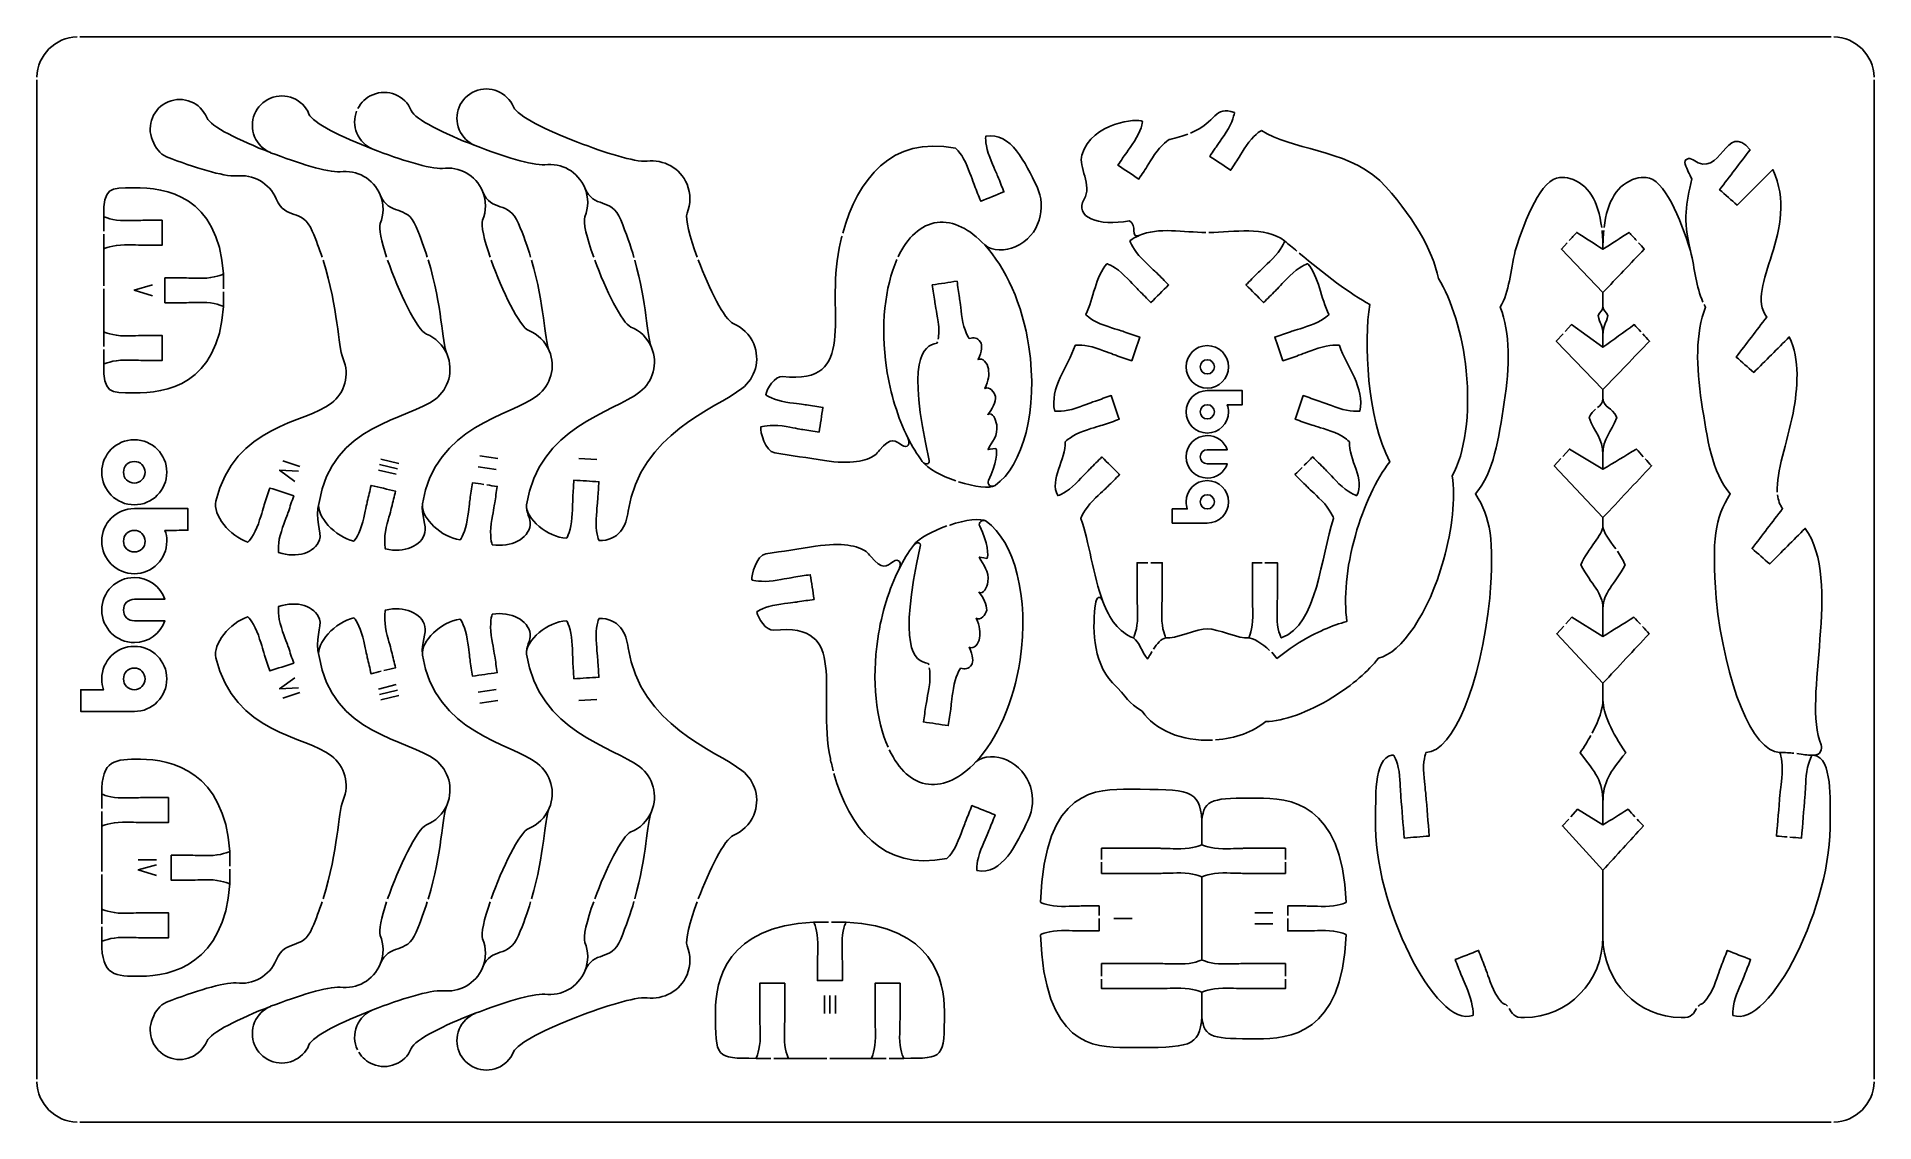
# Model space of a CAD drawing. Extents: x 192 to 412, y 182 to 312.
import ezdxf

# ---------------------------------------------------------------- set-up
doc = ezdxf.new("R2010")
doc.units = 0
doc.header["$MEASUREMENT"] = 0
doc.layers.add('DEFAULT', color=7, linetype='CONTINUOUS')

msp = doc.modelspace()

# ---------------------------------------------------------------- linework, layer by layer
at = {"layer": 'DEFAULT', "color": 1}
for points in [[(406.57, 311.81), (196.92, 311.81)], [(191.75, 186.99), (191.75, 306.64)], [(411.75, 186.99), (411.75, 306.64)], [(199.76, 288.52), (199.76, 290.3)], [(199.76, 286.39), (199.76, 288.17)], [(379.26, 281.18), (374.3, 286.38), (374.99, 287.14)], [(214.09, 281.62), (214.09, 283.4)], [(214.09, 279.49), (214.09, 281.27)], [(379.26, 274.62), (375.49, 277.35), (374.74, 276.51)], [(199.76, 274.72), (199.76, 276.5)], [(379.26, 269.57), (373.68, 275.35), (374.5, 276.25)], [(199.76, 272.59), (199.76, 274.37)], [(379.26, 260.01), (375.25, 262.43), (374.46, 261.55)], [(379.26, 254.22), (373.44, 260.43), (374.22, 261.3)], [(379.26, 239.99), (375.54, 242.3), (374.8, 241.49)], [(379.26, 234.39), (373.73, 240.31), (374.57, 241.23)], [(199.52, 219.37), (199.52, 221.15)], [(199.52, 217.25), (199.52, 219.02)], [(331.24, 215.07), (331.24, 217.97)], [(379.26, 211.99), (374.42, 217.3), (375.18, 218.13)], [(379.26, 217.44), (376.23, 219.29), (375.41, 218.39)], [(214.85, 212.47), (214.85, 214.25)], [(214.85, 210.35), (214.85, 212.12)], [(199.52, 205.57), (199.52, 207.35)], [(199.52, 203.45), (199.52, 205.22)], [(286.53, 205.79), (284.75, 205.79)], [(288.66, 205.79), (286.88, 205.79)], [(331.24, 197.37), (331.24, 194.48)], [(279.64, 189.47), (277.86, 189.47)], [(281.76, 189.47), (279.99, 189.47)], [(293.44, 189.47), (291.66, 189.47)], [(295.56, 189.47), (293.79, 189.47)], [(406.57, 181.81), (196.92, 181.81)]]:
    msp.add_lwpolyline(points, dxfattribs=at)
at = {"layer": 'DEFAULT', "color": 7}
for points in [[(205.61, 280.8), (203.42, 281.47), (205.61, 282.09)], [(222.66, 258.57), (220.81, 259.9), (223.07, 259.79)], [(223.25, 260.33), (221.19, 261.03)], [(234.77, 259.41), (232.65, 259.92)], [(234.92, 260.06), (232.8, 260.57)], [(235.08, 260.7), (232.96, 261.21)], [(246.77, 259.98), (244.61, 260.3)], [(246.97, 261.29), (244.81, 261.61)], [(258.81, 261.18), (256.63, 261.32)], [(222.66, 235.05), (220.81, 233.73), (223.07, 233.84)], [(223.25, 233.3), (221.19, 232.6)], [(234.77, 234.22), (232.65, 233.7)], [(234.92, 233.57), (232.8, 233.06)], [(246.77, 233.65), (244.61, 233.33)], [(235.08, 232.93), (232.96, 232.42)], [(246.97, 232.34), (244.81, 232.02)], [(258.81, 232.45), (256.63, 232.31)], [(206.07, 213.23), (203.89, 213.23)], [(206.07, 211.37), (203.89, 212.03), (206.07, 212.65)], [(339.75, 206.88), (337.57, 206.88)], [(322.89, 206.22), (320.71, 206.22)], [(339.75, 205.56), (337.57, 205.56)], [(286.05, 194.83), (286.05, 197.01)], [(286.71, 194.83), (286.71, 197.01)], [(287.37, 194.83), (287.37, 197.01)]]:
    msp.add_lwpolyline(points, dxfattribs=at)
at = {"layer": 'DEFAULT', "color": 1}
for points in [[(191.75, 306.99), (191.84, 309.62), (193.95, 311.72), (196.57, 311.81)], [(406.92, 311.81), (409.54, 311.72), (411.65, 309.61), (411.74, 306.99)], [(341.15, 287.37), (341.61, 286.97), (342.11, 286.55), (342.63, 286.12)], [(238.6, 285.1), (240.37, 279.33), (240.18, 275.41), (240.87, 273.76)], [(250.98, 285.07), (252.6, 279.55), (252.44, 275.79), (253.11, 274.19)], [(263.35, 285.04), (264.84, 279.77), (264.7, 276.16), (265.35, 274.6)], [(378.63, 267.42), (378.98, 267.69), (379.26, 267.97), (379.26, 268.65)], [(301.78, 258.63), (300.08, 259.22), (298.42, 260.08), (297.77, 260.96)], [(300.72, 253.23), (299.02, 252.63), (297.37, 251.78), (296.72, 250.9)], [(326.94, 239.82), (326.38, 239.75), (325.88, 239.11), (325.46, 238.47)], [(339.35, 238.33), (338.47, 239.12), (337.3, 239.86), (336.84, 239.82)], [(379.26, 232.4), (379.26, 231.33), (378.78, 229.95), (377.97, 228.43)], [(400.42, 226.1), (401.09, 226.1), (401.64, 226.06), (402.12, 226.01)], [(240.87, 219.87), (240.18, 218.22), (240.37, 214.3), (238.61, 208.54)], [(253.11, 219.44), (252.44, 217.84), (252.6, 214.07), (250.98, 208.56)], [(265.35, 219.03), (264.7, 217.47), (264.84, 213.86), (263.35, 208.59)], [(191.75, 186.64), (191.84, 184.02), (193.95, 181.91), (196.57, 181.82)], [(406.92, 181.82), (409.55, 181.91), (411.65, 184.02), (411.74, 186.64)]]:
    msp.add_open_spline(points, degree=3, dxfattribs=at)
for points, knots in [([(270.82, 285.4), (269.93, 287.84), (269.35, 290.05), (269.61, 290.69), (270.05, 291.76), (270.08, 293.01), (269.6, 294.16), (268.79, 296.09), (266.8, 297.17), (264.81, 296.9), (263.29, 296.81), (259.78, 297.92), (256.47, 299.2), (252.75, 300.64), (249.28, 302.32), (248.83, 303.4), (248.08, 305.19), (246.01, 306.04), (244.22, 305.29), (242.42, 304.54), (241.57, 302.48), (242.32, 300.68), (242.7, 299.78), (243.4, 299.12), (244.24, 298.77)], [0, 0, 0, 0, 1.00125, 1.00125, 1.00125, 2.0025, 2.0025, 2.0025, 3.00375, 3.00375, 3.00375, 4.005, 4.005, 4.005, 5.00625, 5.00625, 5.00625, 6.0075, 6.0075, 6.0075, 7.00875, 7.00875, 7.00875, 8.01, 8.01, 8.01, 8.01]), ([(225.91, 285.4), (225.59, 286.4), (225.2, 287.44), (224.74, 288.53), (223.55, 291.39), (221.53, 289.74), (220.42, 292.39), (219.61, 294.32), (217.61, 295.4), (215.63, 295.14), (214.11, 295.05), (210.59, 296.16), (207.29, 297.44), (206.45, 297.78), (205.97, 298.51), (205.6, 299.41), (204.85, 301.21), (205.7, 303.28), (207.49, 304.03), (209.29, 304.78), (211.35, 303.93), (212.11, 302.13), (212.56, 301.05), (216, 299.38), (219.73, 297.94), (219.73, 297.94), (219.74, 297.93), (219.75, 297.93), (223.05, 296.66), (226.55, 295.55), (228.07, 295.64), (230.05, 295.91), (232.05, 294.83), (232.86, 292.89), (233.34, 291.74), (233.31, 290.5), (232.87, 289.43), (232.65, 288.9), (233.01, 287.31), (233.64, 285.4)], [0, 0, 0, 0, 1, 1, 1, 2, 2, 2, 3, 3, 3, 4, 4, 4, 5, 5, 5, 6, 6, 6, 7, 7, 7, 8, 8, 8, 9, 9, 9, 10, 10, 10, 11, 11, 11, 12, 12, 12, 13, 13, 13, 13]), ([(246.04, 285.4), (245.32, 287.49), (244.89, 289.28), (245.13, 289.85), (245.57, 290.91), (245.59, 292.16), (245.11, 293.31), (244.31, 295.25), (242.31, 296.32), (240.33, 296.05), (238.8, 295.97), (235.29, 297.08), (231.99, 298.36), (228.26, 299.8), (224.79, 301.48), (224.34, 302.56), (223.59, 304.36), (221.53, 305.2), (219.73, 304.45), (217.93, 303.7), (217.09, 301.63), (217.83, 299.84), (218.21, 298.95), (218.9, 298.29), (219.73, 297.94), (219.73, 297.94), (219.74, 297.93), (219.75, 297.93)], [0, 0, 0, 0, 1, 1, 1, 2, 2, 2, 3, 3, 3, 4, 4, 4, 5, 5, 5, 6, 6, 6, 7, 7, 7, 8, 8, 8, 9, 9, 9, 9]), ([(230.18, 303.21), (230.55, 303.93), (231.17, 304.53), (231.97, 304.87), (233.77, 305.63), (235.84, 304.78), (236.59, 302.98), (237.04, 301.9), (240.51, 300.21), (244.24, 298.78), (247.54, 297.5), (251.05, 296.39), (252.57, 296.48), (254.55, 296.75), (256.55, 295.67), (257.36, 293.73), (257.84, 292.58), (257.81, 291.34), (257.37, 290.26), (257.12, 289.66), (257.62, 287.67), (258.43, 285.41)], [0, 0, 0, 0, 1, 1, 1, 2, 2, 2, 3.01, 3.01, 3.01, 4.01, 4.01, 4.01, 5.01, 5.01, 5.01, 6.01, 6.01, 6.01, 7.01, 7.01, 7.01, 7.01]), ([(230.04, 302.89), (229.73, 302.07), (229.72, 301.13), (230.08, 300.25), (230.45, 299.36), (231.15, 298.7), (231.99, 298.36)], [0, 0, 0, 0, 1, 1, 1, 2, 2, 2, 2]), ([(329.55, 300.14), (328.96, 299.91), (328.25, 299.69), (327.39, 299.52), (327.34, 299.55), (326.35, 298.86), (325.59, 297.71), (324.83, 296.56), (324.44, 295.89), (324.25, 295.6), (324.06, 295.32), (323.88, 295.05), (323.7, 294.77), (322.86, 295.32), (322.03, 295.87), (321.2, 296.43), (321.38, 296.71), (321.56, 296.98), (321.75, 297.26), (321.94, 297.55), (322.41, 298.17), (323.17, 299.32), (323.94, 300.47), (324.18, 301.65), (324.13, 301.68), (323.59, 302.04), (318.13, 301.64), (316.87, 297.65), (316.43, 296.26), (318.13, 294), (317.15, 292.36), (315.88, 290.23), (318.85, 289.06), (322.56, 289.77), (323.58, 289.2), (322.63, 287.7), (323.68, 287.99), (323.68, 287.99), (323.69, 288), (323.7, 288)], [0, 0, 0, 0, 1.041373, 1.041373, 1.041373, 2.082746, 2.082746, 2.082746, 3.124119, 3.124119, 3.124119, 6.070729, 6.070729, 6.070729, 14.929302, 14.929302, 14.929302, 17.880803, 17.880803, 17.880803, 18.922176, 18.922176, 18.922176, 19.963549, 19.963549, 19.963549, 21.004922, 21.004922, 21.004922, 22.046295, 22.046295, 22.046295, 23.087668, 23.087668, 23.087668, 24.129041, 24.129041, 24.129041, 25.170414, 25.170414, 25.170414, 25.170414]), ([(332.88, 227.6), (335.26, 227.77), (337.37, 228.59), (338.89, 229.79), (340.96, 229.85), (343.94, 230.88), (346.91, 232.71), (349.28, 234.17), (351.2, 235.85), (352.38, 237.4), (355.13, 238.01), (358.4, 242.8), (360.18, 249.12), (361.26, 252.93), (361.58, 256.54), (361.22, 259.23), (362.73, 261.87), (363.4, 266.66), (362.9, 271.82), (362.47, 276.23), (361.11, 280.38), (359.56, 282.87), (358.92, 286.2), (356.41, 290.58), (352.55, 294.6), (348.26, 298.44), (341.87, 298.27), (338.39, 300.59), (338.34, 300.61), (337.35, 299.93), (336.58, 298.78), (335.82, 297.63), (335.43, 296.95), (335.24, 296.67), (335.06, 296.39), (334.88, 296.11), (334.69, 295.83), (333.86, 296.39), (333.03, 296.94), (332.19, 297.49), (332.38, 297.77), (332.56, 298.05), (332.74, 298.33), (332.94, 298.61), (333.4, 299.23), (334.17, 300.38), (334.93, 301.53), (335.18, 302.71), (335.13, 302.74), (332.7, 303.57), (333.07, 301.64), (329.88, 300.27)], [0, 0, 0, 0, 1, 1, 1, 2, 2, 2, 3.01, 3.01, 3.01, 4.01, 4.01, 4.01, 5.01, 5.01, 5.01, 6.01, 6.01, 6.01, 7.01, 7.01, 7.01, 8.01, 8.01, 8.01, 9.01, 9.01, 9.01, 10.01, 10.01, 10.01, 11.01, 11.01, 11.01, 13.841213, 13.841213, 13.841213, 22.340342, 22.340342, 22.340342, 25.168501, 25.168501, 25.168501, 26.168501, 26.168501, 26.168501, 27.168501, 27.168501, 27.168501, 28.168501, 28.168501, 28.168501, 28.168501]), ([(389.74, 286.19), (388.79, 290.08), (389.23, 291.74), (389.91, 294.78), (389.6, 295.34), (389.34, 295.93), (389.12, 296.54), (388.9, 297.18), (389.58, 297.41), (390.07, 297.06), (393.45, 294.64), (393.97, 301.85), (396.88, 298.27), (395.66, 296.68), (394.44, 295.09), (393.23, 293.49), (393.93, 292.88), (394.63, 292.26), (395.33, 291.65), (396.75, 293.07), (398.17, 294.48), (399.59, 295.9), (403, 288.71), (396.16, 281.91), (398.87, 278.24), (397.65, 276.64), (396.43, 275.05), (395.21, 273.46), (395.91, 272.84), (396.61, 272.23), (397.31, 271.61), (398.73, 273.03), (400.15, 274.45), (401.57, 275.86), (402.86, 273.15), (402.6, 269.71), (402.02, 266.74), (401.28, 263.13), (400.01, 259.71), (400.14, 257.29)], [0, 0, 0, 0, 1, 1, 1, 2, 2, 2, 3, 3, 3, 4, 4, 4, 21.048975, 21.048975, 21.048975, 28.992516, 28.992516, 28.992516, 46.042983, 46.042983, 46.042983, 47.042983, 47.042983, 47.042983, 64.091165, 64.091165, 64.091165, 72.019757, 72.019757, 72.019757, 89.067409, 89.067409, 89.067409, 90.067409, 90.067409, 90.067409, 91.067409, 91.067409, 91.067409, 91.067409]), ([(288.25, 288.29), (290.03, 294.71), (294.04, 300), (301.75, 298.46), (301.8, 298.48), (302.63, 297.61), (303.14, 296.33), (303.65, 295.04), (303.9, 294.3), (304.02, 293.98), (304.27, 293.36), (304.52, 292.74), (304.77, 292.12), (305.69, 292.49), (306.62, 292.87), (307.55, 293.24), (307.3, 293.86), (307.06, 294.47), (306.81, 295.09), (306.68, 295.41), (306.35, 296.11), (305.84, 297.4), (305.33, 298.67), (305.32, 299.87), (305.38, 299.91), (308.4, 300.46), (310.1, 296.73), (311.51, 293.82), (312.65, 291.45), (311.91, 287.99), (308.89, 286.65), (307.78, 286.16), (306.1, 286.1), (305.24, 286.88)], [0, 0, 0, 0, 1, 1, 1, 2, 2, 2, 3, 3, 3, 8.675964, 8.675964, 8.675964, 17.173755, 17.173755, 17.173755, 22.846194, 22.846194, 22.846194, 23.846194, 23.846194, 23.846194, 24.846194, 24.846194, 24.846194, 25.846194, 25.846194, 25.846194, 26.846194, 26.846194, 26.846194, 27.846194, 27.846194, 27.846194, 27.846194]), ([(379.11, 288.95), (378.73, 292.17), (377.54, 294.15), (375.29, 294.85), (375, 294.94), (374.37, 294.98), (374.1, 294.96), (371.89, 294.82), (369.96, 289.98), (368.77, 286.19), (368.16, 283.68), (368.09, 281.37), (366.97, 279.42), (368.19, 276.33), (368.1, 272.31), (367.44, 268.04), (366.75, 263.59), (366.23, 259.68), (364, 257.09), (365.88, 254.05), (366.2, 251.8), (365.72, 244.56), (364.58, 234.23), (361.39, 226.25), (358.09, 226.1), (358.04, 226.09), (357.69, 224.94), (357.8, 223.56), (357.92, 222.18), (358.03, 221.41), (358.06, 221.07), (358.19, 219.41), (358.33, 217.75), (358.47, 216.09), (357.47, 216.01), (356.47, 215.93), (355.48, 215.84), (355.34, 217.5), (355.2, 219.16), (355.07, 220.82), (355.04, 221.17), (355.02, 221.94), (354.91, 223.32), (354.8, 224.69), (354.26, 225.77), (354.2, 225.77), (354.2, 225.77), (354.2, 225.77), (354.19, 225.77), (354.12, 225.76), (354.06, 225.76), (353.99, 225.76), (351.71, 225.47), (352.11, 220.18), (352.04, 218.02), (351.73, 207.97), (359.26, 192.96), (363.69, 194.61), (363.74, 194.63), (363.75, 195.83), (363.25, 197.12), (362.75, 198.41), (362.42, 199.12), (362.3, 199.44), (362.06, 200.06), (361.81, 200.68), (361.57, 201.3), (362.51, 201.66), (363.44, 202.02), (364.37, 202.39), (364.61, 201.76), (364.85, 201.14), (365.09, 200.52), (365.22, 200.2), (365.45, 199.46), (365.95, 198.17), (366.45, 196.89), (367.27, 196), (367.32, 196.03), (367.55, 195.97), (367.71, 195.85), (367.84, 195.7)], [0, 0, 0, 0, 1, 1, 1, 2, 2, 2, 3, 3, 3, 4, 4, 4, 5, 5, 5, 6, 6, 6, 7, 7, 7, 8, 8, 8, 9, 9, 9, 10, 10, 10, 24.167569, 24.167569, 24.167569, 32.665448, 32.665448, 32.665448, 46.832184, 46.832184, 46.832184, 47.832184, 47.832184, 47.832184, 48.832184, 48.832184, 48.832184, 48.862184, 48.862184, 48.862184, 49.862184, 49.862184, 49.862184, 50.862184, 50.862184, 50.862184, 51.862184, 51.862184, 51.862184, 52.862184, 52.862184, 52.862184, 53.862184, 53.862184, 53.862184, 59.52489, 59.52489, 59.52489, 68.019083, 68.019083, 68.019083, 73.682513, 73.682513, 73.682513, 74.682513, 74.682513, 74.682513, 75.682513, 75.682513, 75.682513, 76.682513, 76.682513, 76.682513, 76.682513]), ([(379.4, 288.95), (379.79, 292.17), (380.97, 294.15), (383.22, 294.85), (383.51, 294.94), (384.15, 294.98), (384.42, 294.96), (386.62, 294.82), (388.56, 289.98), (389.74, 286.19), (390.29, 283.94), (390.4, 281.85), (391.23, 280.04)], [0, 0, 0, 0, 1, 1, 1, 2, 2, 2, 3, 3, 3, 4, 4, 4, 4]), ([(199.76, 281.62), (199.76, 279.91), (199.76, 278.21), (199.76, 276.5), (199.76, 276.44), (200.88, 275.99), (202.27, 275.99), (203.65, 275.99), (204.43, 276.04), (204.77, 276.04), (205.43, 276.04), (206.1, 276.04), (206.76, 276.04), (206.76, 275.04), (206.76, 274.04), (206.76, 273.04), (206.1, 273.04), (205.43, 273.04), (204.77, 273.04), (204.43, 273.04), (203.65, 273.09), (202.27, 273.09), (200.88, 273.09), (199.76, 272.64), (199.76, 272.59), (199.76, 269.15), (200.42, 269.15), (203.4, 269.15), (207.16, 269.15), (213.47, 270.04), (214.09, 279.49), (214.09, 279.55), (212.98, 280), (211.59, 280), (210.21, 280), (209.43, 279.95), (209.09, 279.95), (208.43, 279.95), (207.76, 279.95), (207.09, 279.95), (207.09, 280.95), (207.09, 281.94), (207.09, 282.94), (207.76, 282.94), (208.43, 282.94), (209.09, 282.94), (209.43, 282.94), (210.21, 282.9), (211.59, 282.9), (212.98, 282.9), (214.09, 283.34), (214.09, 283.4), (213.47, 292.85), (207.16, 293.73), (203.4, 293.73), (200.42, 293.73), (199.76, 293.74), (199.76, 290.3), (199.76, 290.24), (200.88, 289.79), (202.27, 289.79), (203.65, 289.79), (204.43, 289.84), (204.77, 289.84), (205.43, 289.84), (206.1, 289.84), (206.76, 289.84), (206.76, 288.84), (206.76, 287.84), (206.76, 286.84), (206.1, 286.84), (205.43, 286.84), (204.77, 286.84), (204.43, 286.84), (203.65, 286.89), (202.27, 286.89), (200.88, 286.89), (199.76, 286.44), (199.76, 286.39), (199.76, 284.92), (199.76, 283.45), (199.76, 281.98)], [0, 0, 0, 0, 14.538, 14.538, 14.538, 15.538, 15.538, 15.538, 16.538, 16.538, 16.538, 22.198, 22.198, 22.198, 30.698, 30.698, 30.698, 36.358, 36.358, 36.358, 37.358, 37.358, 37.358, 38.358, 38.358, 38.358, 39.358, 39.358, 39.358, 40.358, 40.358, 40.358, 41.358, 41.358, 41.358, 42.358, 42.358, 42.358, 48.027, 48.027, 48.027, 56.527, 56.527, 56.527, 62.196, 62.196, 62.196, 63.196, 63.196, 63.196, 64.196, 64.196, 64.196, 65.196, 65.196, 65.196, 66.196, 66.196, 66.196, 67.196, 67.196, 67.196, 68.196, 68.196, 68.196, 73.856, 73.856, 73.856, 82.356, 82.356, 82.356, 88.016, 88.016, 88.016, 89.016, 89.016, 89.016, 90.016, 90.016, 90.016, 102.526, 102.526, 102.526, 102.526]), ([(232.86, 292.89), (233.97, 290.24), (235.99, 291.89), (237.18, 289.04), (237.71, 287.77), (238.14, 286.56), (238.5, 285.43)], [0, 0, 0, 0, 1, 1, 1, 2, 2, 2, 2]), ([(245.11, 293.31), (246.23, 290.66), (248.23, 292.31), (249.42, 289.46), (250.02, 288.02), (250.5, 286.67), (250.88, 285.4)], [0, 0, 0, 0, 1, 1, 1, 2, 2, 2, 2]), ([(257.36, 293.73), (258.47, 291.08), (260.47, 292.74), (261.66, 289.88), (262.33, 288.28), (262.85, 286.77), (263.25, 285.38)], [0, 0, 0, 0, 1, 1, 1, 2, 2, 2, 2]), ([(299.67, 275.61), (299.74, 276.09), (299.79, 276.83), (299.67, 277.66), (299.47, 279.03), (299.31, 279.78), (299.26, 280.12), (299.16, 280.78), (299.06, 281.44), (298.97, 282.1), (299.96, 282.25), (300.94, 282.39), (301.93, 282.54), (302.03, 281.88), (302.13, 281.22), (302.22, 280.56), (302.28, 280.22), (302.34, 279.45), (302.54, 278.08), (302.74, 276.71), (303.35, 275.68), (303.4, 275.68), (303.99, 275.77), (304.3, 275.86), (304.75, 275.24), (304.95, 274.96), (304.91, 274.11), (304.45, 273.15), (305.01, 273.46), (305.58, 272.73), (305.68, 272.03), (305.78, 271.38), (305.74, 270.64), (305.27, 269.68), (305.84, 269.99), (306.41, 269.26), (306.53, 268.73), (306.59, 268.11), (306.14, 267.15), (305.61, 266.58), (306.18, 266.89), (306.57, 266.01), (306.68, 265.32), (306.87, 264.01), (306.1, 263.34), (305.64, 262.38), (305.64, 262.38), (306.05, 262.44), (306.57, 262.52), (306.81, 262.26), (306.66, 260.6), (305.69, 258.66), (305.48, 258.24), (305.99, 257.75), (306.48, 258.08), (309.87, 260.43), (311.65, 267.15), (310.54, 274.67), (309.78, 279.78), (307.73, 284.2), (305.24, 286.88), (303.47, 288.78), (301.48, 289.8), (299.56, 289.57), (297.6, 289.32), (295.99, 287.8), (294.88, 285.45)], [0, 0, 0, 0, 1, 1, 1, 2, 2, 2, 7.670457, 7.670457, 7.670457, 16.160352, 16.160352, 16.160352, 21.821527, 21.821527, 21.821527, 22.821527, 22.821527, 22.821527, 23.821527, 23.821527, 23.821527, 24.821527, 24.821527, 24.821527, 25.821527, 25.821527, 25.821527, 26.821527, 26.821527, 26.821527, 27.821527, 27.821527, 27.821527, 28.821527, 28.821527, 28.821527, 29.821527, 29.821527, 29.821527, 30.821527, 30.821527, 30.821527, 31.821527, 31.821527, 31.821527, 32.821527, 32.821527, 32.821527, 33.821527, 33.821527, 33.821527, 34.821527, 34.821527, 34.821527, 35.821527, 35.821527, 35.821527, 36.821527, 36.821527, 36.821527, 37.821527, 37.821527, 37.821527, 38.821527, 38.821527, 38.821527, 38.821527]), ([(324.78, 248.82), (324.35, 248.82), (323.92, 248.82), (323.49, 248.82), (323.49, 247.49), (323.49, 246.16), (323.49, 244.83), (323.49, 244.48), (323.54, 243.71), (323.54, 242.33), (323.54, 240.94), (323.1, 239.82), (323.04, 239.82), (321.28, 240.47), (320.19, 242.13), (319.4, 244.17), (318.2, 247.32), (317.74, 251.38), (316.76, 254.1), (316.72, 254.14), (317.19, 255.25), (318.17, 256.23), (319.15, 257.21), (319.73, 257.72), (319.97, 257.96), (320.45, 258.43), (320.92, 258.9), (321.39, 259.37), (320.68, 260.08), (319.98, 260.79), (319.27, 261.49), (318.8, 261.02), (318.33, 260.55), (317.85, 260.08), (317.61, 259.84), (317.1, 259.26), (316.12, 258.28), (315.14, 257.3), (314.04, 256.82), (313.99, 256.87), (312.94, 258.74), (314.98, 261.22), (314.88, 263.3), (314.88, 263.36), (315.79, 264.14), (317.08, 264.59), (318.39, 265.03), (319.14, 265.24), (319.47, 265.35), (320.1, 265.57), (320.73, 265.78), (321.36, 266), (321.03, 266.94), (320.71, 267.89), (320.39, 268.84), (319.76, 268.62), (319.13, 268.4), (318.5, 268.19), (318.17, 268.08), (317.46, 267.78), (316.15, 267.33), (314.84, 266.88), (313.64, 266.94), (313.62, 266.99), (313, 269.76), (315.18, 272.3), (316.07, 274.85), (316.09, 274.9), (317.29, 274.96), (318.6, 274.52), (319.91, 274.07), (320.62, 273.77), (320.95, 273.66), (321.58, 273.44), (322.21, 273.23), (322.84, 273.01), (323.16, 273.95), (323.49, 274.9), (323.81, 275.84), (323.18, 276.06), (322.55, 276.28), (321.92, 276.49), (321.6, 276.6), (320.85, 276.81), (319.54, 277.26), (318.25, 277.7), (317.34, 278.48), (317.34, 278.54), (318.29, 280.46), (318.52, 283.16), (319.87, 284.61), (319.91, 284.65), (321.02, 284.18), (321.99, 283.2), (322.97, 282.22), (323.48, 281.64), (323.73, 281.4), (324.2, 280.93), (324.67, 280.45), (325.14, 279.98), (325.85, 280.69), (326.55, 281.4), (327.26, 282.1), (326.79, 282.57), (326.32, 283.04), (325.85, 283.52), (325.6, 283.76), (325.02, 284.27), (324.05, 285.25), (323.07, 286.23), (322.59, 287.34), (322.63, 287.37), (322.97, 287.63), (323.32, 287.83), (323.68, 287.99), (323.68, 287.99), (323.69, 288), (323.7, 288), (326.06, 289.05), (329.03, 288.39), (331.73, 288.37)], [0, 0, 0, 0, 3.65, 3.65, 3.65, 14.981, 14.981, 14.981, 15.981, 15.981, 15.981, 16.981, 16.981, 16.981, 17.981, 17.981, 17.981, 18.981, 18.981, 18.981, 19.981, 19.981, 19.981, 20.981, 20.981, 20.981, 26.64493, 26.64493, 26.64493, 35.144353, 35.144353, 35.144353, 40.808283, 40.808283, 40.808283, 41.808283, 41.808283, 41.808283, 42.808283, 42.808283, 42.808283, 43.808283, 43.808283, 43.808283, 44.808283, 44.808283, 44.808283, 45.808283, 45.808283, 45.808283, 51.473018, 51.473018, 51.473018, 59.978834, 59.978834, 59.978834, 65.646482, 65.646482, 65.646482, 66.646482, 66.646482, 66.646482, 67.646482, 67.646482, 67.646482, 68.646482, 68.646482, 68.646482, 69.646482, 69.646482, 69.646482, 70.646482, 70.646482, 70.646482, 76.309948, 76.309948, 76.309948, 84.800411, 84.800411, 84.800411, 90.46933, 90.46933, 90.46933, 91.46933, 91.46933, 91.46933, 92.46933, 92.46933, 92.46933, 93.46933, 93.46933, 93.46933, 94.46933, 94.46933, 94.46933, 95.46933, 95.46933, 95.46933, 101.126184, 101.126184, 101.126184, 109.625619, 109.625619, 109.625619, 115.296616, 115.296616, 115.296616, 116.296616, 116.296616, 116.296616, 117.296616, 117.296616, 117.296616, 118.296616, 118.296616, 118.296616, 120.296616, 120.296616, 120.296616, 121.296616, 121.296616, 121.296616, 121.296616]), ([(332.08, 288.36), (335.14, 288.38), (338.72, 289.22), (341.15, 287.37), (341.19, 287.34), (340.71, 286.23), (339.73, 285.25), (338.76, 284.27), (338.17, 283.76), (337.93, 283.52), (337.46, 283.04), (336.99, 282.57), (336.52, 282.1), (337.23, 281.39), (337.93, 280.69), (338.64, 279.98), (339.11, 280.45), (339.58, 280.92), (340.05, 281.4), (340.29, 281.63), (340.81, 282.22), (341.79, 283.2), (342.76, 284.18), (343.87, 284.65), (343.91, 284.61), (345.26, 283.16), (345.49, 280.46), (346.44, 278.54), (346.44, 278.48), (345.53, 277.7), (344.24, 277.26), (342.93, 276.81), (342.18, 276.6), (341.86, 276.49), (341.23, 276.28), (340.6, 276.06), (339.97, 275.85), (340.29, 274.9), (340.61, 273.96), (340.94, 273.01), (341.57, 273.23), (342.2, 273.44), (342.83, 273.66), (343.15, 273.77), (343.87, 274.07), (345.18, 274.51), (346.49, 274.96), (347.69, 274.9), (347.71, 274.85), (348.6, 272.3), (350.78, 269.76), (350.16, 266.99), (350.14, 266.94), (348.94, 266.88), (347.63, 267.33), (346.33, 267.78), (345.61, 268.07), (345.28, 268.19), (344.65, 268.4), (344.02, 268.62), (343.39, 268.83), (343.07, 267.89), (342.74, 266.94), (342.42, 266), (343.05, 265.78), (343.68, 265.57), (344.31, 265.35), (344.63, 265.24), (345.39, 265.03), (346.69, 264.59), (347.99, 264.14), (348.9, 263.37), (348.9, 263.3), (348.8, 261.22), (350.84, 258.73), (349.78, 256.87), (349.75, 256.83), (348.64, 257.3), (347.66, 258.28), (346.68, 259.26), (346.17, 259.84), (345.93, 260.08), (345.46, 260.55), (344.98, 261.02), (344.51, 261.49), (344.18, 261.16), (343.84, 260.82), (343.5, 260.48)], [0, 0, 0, 0, 1, 1, 1, 2, 2, 2, 3, 3, 3, 8.66393, 8.66393, 8.66393, 17.163353, 17.163353, 17.163353, 22.827283, 22.827283, 22.827283, 23.827283, 23.827283, 23.827283, 24.827283, 24.827283, 24.827283, 25.827283, 25.827283, 25.827283, 26.827283, 26.827283, 26.827283, 27.827283, 27.827283, 27.827283, 33.492964, 33.492964, 33.492964, 41.990264, 41.990264, 41.990264, 47.663517, 47.663517, 47.663517, 48.663517, 48.663517, 48.663517, 49.663517, 49.663517, 49.663517, 50.663517, 50.663517, 50.663517, 51.663517, 51.663517, 51.663517, 52.663517, 52.663517, 52.663517, 58.327628, 58.327628, 58.327628, 66.829115, 66.829115, 66.829115, 72.502369, 72.502369, 72.502369, 73.502369, 73.502369, 73.502369, 74.502369, 74.502369, 74.502369, 75.502369, 75.502369, 75.502369, 76.502369, 76.502369, 76.502369, 77.502369, 77.502369, 77.502369, 83.174072, 83.174072, 83.174072, 87.230744, 87.230744, 87.230744, 87.230744]), ([(375.22, 287.4), (375.52, 287.72), (375.82, 288.05), (376.12, 288.38), (377.16, 287.71), (378.21, 287.04), (379.26, 286.36), (379.26, 287.16), (379.22, 287.91), (379.15, 288.6)], [0, 0, 0, 0, 3.75883, 3.75883, 3.75883, 14.339243, 14.339243, 14.339243, 15.339243, 15.339243, 15.339243, 15.339243]), ([(383.28, 287.41), (382.99, 287.73), (382.69, 288.06), (382.4, 288.38), (381.35, 287.71), (380.3, 287.04), (379.26, 286.36), (379.26, 287.17), (379.29, 287.91), (379.36, 288.6)], [0, 0, 0, 0, 3.716517, 3.716517, 3.716517, 14.290196, 14.290196, 14.290196, 15.290196, 15.290196, 15.290196, 15.290196]), ([(296.04, 263.79), (296.37, 263.1), (296.08, 262.4), (295.31, 262.92), (294.57, 263.43), (294.06, 263.98), (292.65, 262.3), (292.46, 262.07), (292.29, 261.85), (292.08, 261.7), (291.1, 261.01), (289.25, 260.57), (286.05, 261.06), (284.06, 261.37), (282.08, 261.67), (280.1, 261.98), (278.95, 262.15), (278.35, 264.53), (278.43, 265.08), (278.44, 265.13), (279.61, 265.4), (280.98, 265.2), (282.34, 264.99), (283.11, 264.82), (283.45, 264.77), (284.1, 264.67), (284.76, 264.56), (285.42, 264.46), (285.57, 265.45), (285.72, 266.44), (285.88, 267.43), (285.22, 267.53), (284.56, 267.63), (283.9, 267.73), (283.56, 267.78), (282.79, 267.85), (281.42, 268.06), (280.06, 268.27), (279.02, 268.88), (279.02, 268.94), (279.13, 269.6), (280.14, 271.23), (281.05, 271.13), (290.21, 270.11), (286.17, 278.46), (287.82, 286.5), (287.92, 286.99), (288.03, 287.47), (288.16, 287.95)], [0, 0, 0, 0, 1, 1, 1, 2, 2, 2, 3, 3, 3, 4, 4, 4, 21.039148, 21.039148, 21.039148, 22.039148, 22.039148, 22.039148, 23.039148, 23.039148, 23.039148, 24.039148, 24.039148, 24.039148, 29.706479, 29.706479, 29.706479, 38.206932, 38.206932, 38.206932, 43.873803, 43.873803, 43.873803, 44.873803, 44.873803, 44.873803, 45.873803, 45.873803, 45.873803, 46.873803, 46.873803, 46.873803, 47.873803, 47.873803, 47.873803, 48.873803, 48.873803, 48.873803, 48.873803]), ([(383.81, 276.48), (383.55, 276.77), (383.28, 277.06), (383.02, 277.35), (381.77, 276.44), (380.51, 275.53), (379.26, 274.62), (379.26, 275.1), (379.26, 275.58), (379.26, 276.06), (379.26, 277.35), (379.66, 277.41), (379.83, 278.43), (379.66, 278.9), (379.26, 278.92), (379.26, 279.56), (379.26, 280.1), (379.26, 280.64), (379.26, 281.18), (380.91, 282.92), (382.56, 284.65), (384.21, 286.38), (383.98, 286.64), (383.75, 286.89), (383.52, 287.15)], [0, 0, 0, 0, 3.32778, 3.32778, 3.32778, 16.490206, 16.490206, 16.490206, 20.571206, 20.571206, 20.571206, 21.571206, 21.571206, 21.571206, 22.571206, 22.571206, 22.571206, 27.162206, 27.162206, 27.162206, 47.525656, 47.525656, 47.525656, 50.469877, 50.469877, 50.469877, 50.469877]), ([(226.02, 285.07), (227.94, 279.05), (227.72, 274.95), (228.43, 273.25), (229.24, 271.32), (228.61, 269.14), (227.02, 267.92), (223.87, 265.45), (215.46, 265.42), (213.19, 256.18), (212.8, 254.57), (214.84, 252.01), (217.01, 251.28), (217.07, 251.28), (217.84, 252.19), (218.28, 253.49), (218.72, 254.8), (218.92, 255.55), (219.02, 255.88), (219.24, 256.51), (219.45, 257.14), (219.66, 257.77), (220.61, 257.46), (221.56, 257.14), (222.51, 256.82), (222.29, 256.19), (222.08, 255.56), (221.87, 254.92), (221.76, 254.6), (221.46, 253.88), (221.03, 252.57), (220.59, 251.26), (220.66, 250.06), (220.71, 250.04), (222.88, 249.31), (225.06, 250), (225.59, 251.57), (225.92, 252.46), (224.99, 254.1), (225.54, 256.02)], [0, 0, 0, 0, 1, 1, 1, 2, 2, 2, 3, 3, 3, 4, 4, 4, 5, 5, 5, 6, 6, 6, 11.665258, 11.665258, 11.665258, 20.168333, 20.168333, 20.168333, 25.835166, 25.835166, 25.835166, 26.835166, 26.835166, 26.835166, 27.835166, 27.835166, 27.835166, 28.835166, 28.835166, 28.835166, 29.835166, 29.835166, 29.835166, 29.835166]), ([(233.76, 285.07), (235.03, 281.36), (237.26, 276.68), (238.41, 276.2), (239.48, 275.76), (240.39, 274.91), (240.87, 273.76), (241.68, 271.82), (241.05, 269.65), (239.47, 268.42)], [0, 0, 0, 0, 1, 1, 1, 2, 2, 2, 3, 3, 3, 3]), ([(251.7, 268.85), (253.29, 270.08), (253.92, 272.25), (253.11, 274.19), (252.63, 275.34), (251.73, 276.18), (250.66, 276.62), (249.54, 277.08), (247.44, 281.44), (246.15, 285.07)], [0, 0, 0, 0, 1, 1, 1, 2, 2, 2, 3, 3, 3, 3]), ([(263.95, 269.27), (260.8, 266.8), (251.87, 265.13), (250.38, 255.74), (250.28, 254.08), (252.89, 251.89), (255.17, 251.75), (255.23, 251.75), (255.74, 252.83), (255.82, 254.21), (255.91, 255.59), (255.91, 256.37), (255.93, 256.71), (255.97, 257.37), (256.01, 258.04), (256.05, 258.71), (257.05, 258.64), (258.05, 258.58), (259.05, 258.52), (259.01, 257.85), (258.96, 257.19), (258.92, 256.53), (258.9, 256.18), (258.81, 255.41), (258.72, 254.03), (258.63, 252.65), (259.01, 251.5), (259.06, 251.5), (261.35, 251.36), (262.43, 253.32), (262.54, 254.98), (264.03, 264.37), (273.03, 267.23), (276.18, 269.7), (277.77, 270.92), (278.4, 273.09), (277.59, 275.03), (277.11, 276.18), (276.2, 277.04), (275.13, 277.47), (274.11, 277.9), (272.24, 281.65), (270.95, 285.08)], [0, 0, 0, 0, 1, 1, 1, 2, 2, 2, 3, 3, 3, 4, 4, 4, 9.672746, 9.672746, 9.672746, 18.17946, 18.17946, 18.17946, 23.838858, 23.838858, 23.838858, 24.838858, 24.838858, 24.838858, 25.838858, 25.838858, 25.838858, 26.838858, 26.838858, 26.838858, 27.838858, 27.838858, 27.838858, 28.838858, 28.838858, 28.838858, 29.838858, 29.838858, 29.838858, 30.838858, 30.838858, 30.838858, 30.838858]), ([(263.95, 269.27), (265.53, 270.5), (266.16, 272.67), (265.35, 274.6), (264.87, 275.76), (263.97, 276.61), (262.89, 277.05), (261.83, 277.49), (259.84, 281.54), (258.55, 285.07)], [0, 0, 0, 0, 1, 1, 1, 2, 2, 2, 3, 3, 3, 3]), ([(294.73, 285.13), (293.29, 281.87), (292.75, 277.16), (293.49, 272.15), (293.96, 269.01), (294.86, 266.15), (296.04, 263.79), (296.57, 262.74), (297.15, 261.79), (297.77, 260.96), (298.14, 260.47), (298.69, 260.6), (298.58, 261.08), (295.93, 273.12), (297.74, 274.84), (299.54, 275.11), (299.55, 275.11), (299.57, 275.17), (299.6, 275.27)], [0, 0, 0, 0, 1, 1, 1, 2, 2, 2, 3, 3, 3, 4, 4, 4, 5, 5, 5, 6, 6, 6, 6]), ([(342.9, 285.89), (345.75, 283.52), (349.14, 280.89), (351.34, 279.76), (350.61, 275.34), (351.03, 266.13), (353.74, 260.91), (352.13, 258.79), (350.63, 255.7), (349.62, 252.1), (348.52, 248.2), (348.21, 244.51), (348.61, 241.79), (346.88, 241.34), (344.88, 240.47), (342.89, 239.25), (341.92, 238.65), (341.02, 238.01), (340.22, 237.36), (340.08, 237.58), (339.86, 237.84), (339.6, 238.1)], [0, 0, 0, 0, 1, 1, 1, 2, 2, 2, 3, 3, 3, 4, 4, 4, 5, 5, 5, 6, 6, 6, 7, 7, 7, 7]), ([(379.26, 279.56), (379.26, 278.92), (378.86, 278.9), (378.68, 278.43), (378.85, 277.41), (379.26, 277.35), (379.26, 276.06)], [0, 0, 0, 0, 1, 1, 1, 2, 2, 2, 2]), ([(401.3, 215.99), (400.88, 216.02), (400.46, 216.06), (400.05, 216.09), (400.18, 217.75), (400.32, 219.41), (400.46, 221.07), (400.48, 221.41), (400.6, 222.18), (400.71, 223.56), (400.83, 224.94), (400.47, 226.09), (400.42, 226.09), (397.13, 226.25), (393.93, 234.23), (392.8, 244.56), (392.32, 251.8), (392.63, 254.05), (394.51, 257.09), (392.29, 259.68), (391.76, 263.59), (391.07, 268.04), (390.41, 272.31), (390.33, 276.33), (391.55, 279.42), (391.49, 279.52), (391.44, 279.62), (391.38, 279.73)], [0, 0, 0, 0, 3.552774, 3.552774, 3.552774, 17.721165, 17.721165, 17.721165, 18.721165, 18.721165, 18.721165, 19.721165, 19.721165, 19.721165, 20.721165, 20.721165, 20.721165, 21.721165, 21.721165, 21.721165, 22.721165, 22.721165, 22.721165, 23.721165, 23.721165, 23.721165, 24.721165, 24.721165, 24.721165, 24.721165]), ([(384.08, 261.52), (383.81, 261.82), (383.53, 262.13), (383.26, 262.43), (381.93, 261.62), (380.59, 260.82), (379.26, 260.01), (379.26, 260.59), (379.26, 261.17), (379.26, 261.75), (379.26, 263.86), (380.26, 264.32), (380.92, 266.22), (380.36, 267.55), (379.26, 267.28), (379.26, 268.65), (379.26, 268.96), (379.26, 269.26), (379.26, 269.57), (381.12, 271.5), (382.98, 273.42), (384.84, 275.35), (384.57, 275.64), (384.31, 275.93), (384.05, 276.22)], [0, 0, 0, 0, 3.472137, 3.472137, 3.472137, 16.721139, 16.721139, 16.721139, 21.640139, 21.640139, 21.640139, 22.640139, 22.640139, 22.640139, 23.640139, 23.640139, 23.640139, 26.230139, 26.230139, 26.230139, 49.003365, 49.003365, 49.003365, 52.329667, 52.329667, 52.329667, 52.329667]), ([(239.47, 268.42), (236.31, 265.95), (227.03, 265.42), (225.54, 256.02), (225.15, 254.4), (227.48, 251.93), (229.7, 251.39), (229.76, 251.38), (230.45, 252.36), (230.78, 253.71), (231.1, 255.05), (231.24, 255.82), (231.32, 256.15), (231.47, 256.8), (231.63, 257.45), (231.78, 258.09), (232.76, 257.86), (233.73, 257.62), (234.7, 257.39), (234.54, 256.74), (234.39, 256.1), (234.23, 255.45), (234.15, 255.11), (233.92, 254.37), (233.6, 253.03), (233.27, 251.68), (233.45, 250.49), (233.5, 250.48), (235.72, 249.94), (237.84, 250.82), (238.23, 252.44), (238.44, 253.21), (237.73, 254.62), (237.93, 255.87)], [0, 0, 0, 0, 1, 1, 1, 2, 2, 2, 3, 3, 3, 4, 4, 4, 9.667038, 9.667038, 9.667038, 18.164579, 18.164579, 18.164579, 23.829439, 23.829439, 23.829439, 24.829439, 24.829439, 24.829439, 25.829439, 25.829439, 25.829439, 26.829439, 26.829439, 26.829439, 27.829439, 27.829439, 27.829439, 27.829439]), ([(245.27, 258.2), (244.82, 258.27), (244.37, 258.34), (243.92, 258.4), (243.82, 257.74), (243.72, 257.08), (243.62, 256.42), (243.57, 256.09), (243.5, 255.31), (243.29, 253.94), (243.09, 252.58), (242.49, 251.55), (242.43, 251.55), (240.22, 251.88), (237.81, 254.11), (237.92, 255.75), (237.93, 255.79), (237.93, 255.83), (237.94, 255.87), (239.42, 265.27), (248.55, 266.38), (251.7, 268.85)], [0, 0, 0, 0, 3.893592, 3.893592, 3.893592, 9.566131, 9.566131, 9.566131, 10.566131, 10.566131, 10.566131, 11.566131, 11.566131, 11.566131, 12.566131, 12.566131, 12.566131, 13.566131, 13.566131, 13.566131, 14.566131, 14.566131, 14.566131, 14.566131]), ([(379.26, 261.75), (379.26, 263.86), (378.26, 264.32), (377.6, 266.22), (377.81, 266.71), (378.08, 266.99), (378.36, 267.2)], [0, 0, 0, 0, 1, 1, 1, 2, 2, 2, 2]), ([(343.25, 260.24), (342.97, 259.95), (342.68, 259.66), (342.39, 259.37), (342.86, 258.9), (343.34, 258.43), (343.81, 257.96), (344.05, 257.72), (344.63, 257.2), (345.61, 256.23), (346.59, 255.25), (347.06, 254.14), (347.02, 254.1), (345.41, 249.61), (345.2, 241.46), (340.74, 239.82), (340.69, 239.82), (340.24, 240.94), (340.24, 242.33), (340.24, 243.71), (340.29, 244.48), (340.29, 244.83), (340.29, 246.16), (340.29, 247.49), (340.29, 248.82), (339.79, 248.82), (339.3, 248.82), (338.8, 248.82)], [0, 0, 0, 0, 3.450681, 3.450681, 3.450681, 9.113903, 9.113903, 9.113903, 10.113903, 10.113903, 10.113903, 11.113903, 11.113903, 11.113903, 12.113903, 12.113903, 12.113903, 13.113903, 13.113903, 13.113903, 14.113903, 14.113903, 14.113903, 25.444903, 25.444903, 25.444903, 29.664903, 29.664903, 29.664903, 29.664903]), ([(384.32, 261.26), (384.57, 260.99), (384.82, 260.71), (385.08, 260.43), (383.14, 258.36), (381.2, 256.29), (379.26, 254.22), (379.26, 253.89), (379.26, 253.55), (379.26, 253.22), (379.26, 252.49), (380.01, 251.6), (380.79, 250.5)], [0, 0, 0, 0, 3.180401, 3.180401, 3.180401, 27.307795, 27.307795, 27.307795, 30.147795, 30.147795, 30.147795, 31.147795, 31.147795, 31.147795, 31.147795]), ([(250.38, 255.74), (250.26, 254.93), (250.9, 254.11), (250.83, 253.33), (250.58, 251.68), (248.55, 250.63), (246.29, 250.97), (246.23, 250.97), (245.96, 252.15), (246.16, 253.51), (246.37, 254.88), (246.53, 255.64), (246.58, 255.98), (246.68, 256.64), (246.78, 257.3), (246.88, 257.96), (246.46, 258.02), (246.04, 258.08), (245.62, 258.15)], [0, 0, 0, 0, 1.000753, 1.000753, 1.000753, 2.001506, 2.001506, 2.001506, 3.002258, 3.002258, 3.002258, 4.003011, 4.003011, 4.003011, 9.672406, 9.672406, 9.672406, 13.294341, 13.294341, 13.294341, 13.294341]), ([(306.48, 258.08), (305.87, 257.65), (304, 257.91), (302.11, 258.52), (302.11, 258.52), (302.11, 258.52), (302.11, 258.52)], [0, 0, 0, 0, 1, 1, 1, 1.01, 1.01, 1.01, 1.01]), ([(400.17, 256.94), (400.25, 256.31), (400.44, 255.75), (400.77, 255.3), (399.55, 253.71), (398.33, 252.12), (397.12, 250.52), (397.82, 249.91), (398.52, 249.29), (399.23, 248.68), (400.64, 250.09), (402.06, 251.51), (403.48, 252.93), (408.01, 246.65), (403.03, 232.55), (405.39, 227.01), (405.59, 226.54), (405.3, 225.77), (404.52, 225.76), (404.46, 225.77), (404.39, 225.77), (404.32, 225.77), (404.32, 225.77), (404.31, 225.77), (404.31, 225.77), (403.74, 225.77), (403.19, 225.88), (402.46, 225.97)], [0, 0, 0, 0, 1, 1, 1, 18.041034, 18.041034, 18.041034, 25.989187, 25.989187, 25.989187, 43.037533, 43.037533, 43.037533, 44.037533, 44.037533, 44.037533, 45.037533, 45.037533, 45.037533, 46.037533, 46.037533, 46.037533, 46.068533, 46.068533, 46.068533, 47.068533, 47.068533, 47.068533, 47.068533]), ([(298.61, 236.25), (298.68, 235.78), (298.74, 235.03), (298.62, 234.2), (298.41, 232.83), (298.25, 232.07), (298.2, 231.74), (298.1, 231.08), (298.01, 230.42), (297.91, 229.76), (298.9, 229.61), (299.89, 229.46), (300.88, 229.32), (300.97, 229.98), (301.07, 230.64), (301.17, 231.3), (301.22, 231.64), (301.28, 232.41), (301.49, 233.78), (301.69, 235.14), (302.29, 236.18), (302.35, 236.18), (302.94, 236.1), (303.24, 236), (303.69, 236.62), (303.89, 236.89), (303.85, 237.74), (303.39, 238.7), (303.95, 238.4), (304.53, 239.13), (304.63, 239.83), (304.72, 240.48), (304.69, 241.21), (304.22, 242.17), (304.78, 241.86), (305.36, 242.6), (305.48, 243.13), (305.53, 243.75), (305.09, 244.71), (304.55, 245.28), (305.13, 244.97), (305.52, 245.85), (305.62, 246.54), (305.81, 247.85), (305.05, 248.52), (304.58, 249.48), (304.58, 249.48), (305, 249.42), (305.51, 249.34), (305.75, 249.6), (305.61, 251.26), (304.64, 253.2), (304.43, 253.62), (304.94, 254.11), (305.42, 253.78), (308.82, 251.43), (310.59, 244.71), (309.48, 237.19), (308.73, 232.08), (306.68, 227.66), (304.19, 224.98), (302.42, 223.08), (300.42, 222.06), (298.51, 222.29), (296.55, 222.53), (294.94, 224.06), (293.82, 226.41)], [0, 0, 0, 0, 1, 1, 1, 2, 2, 2, 7.671591, 7.671591, 7.671591, 16.162768, 16.162768, 16.162768, 21.835813, 21.835813, 21.835813, 22.835813, 22.835813, 22.835813, 23.835813, 23.835813, 23.835813, 24.835813, 24.835813, 24.835813, 25.835813, 25.835813, 25.835813, 26.835813, 26.835813, 26.835813, 27.835813, 27.835813, 27.835813, 28.835813, 28.835813, 28.835813, 29.835813, 29.835813, 29.835813, 30.835813, 30.835813, 30.835813, 31.835813, 31.835813, 31.835813, 32.835813, 32.835813, 32.835813, 33.835813, 33.835813, 33.835813, 34.835813, 34.835813, 34.835813, 35.835813, 35.835813, 35.835813, 36.835813, 36.835813, 36.835813, 37.835813, 37.835813, 37.835813, 38.835813, 38.835813, 38.835813, 38.835813]), ([(305.42, 253.78), (304.82, 254.21), (302.94, 253.95), (301.06, 253.34), (301.06, 253.34), (301.06, 253.34), (301.06, 253.34)], [0, 0, 0, 0, 1, 1, 1, 1.01, 1.01, 1.01, 1.01]), ([(379.26, 253.22), (379.26, 252.11), (377.5, 250.63), (376.6, 248.56), (377.88, 246.17), (379.26, 245.24), (379.26, 243.34)], [0, 0, 0, 0, 1, 1, 1, 2, 2, 2, 2]), ([(287.1, 223.91), (286.98, 224.38), (286.86, 224.87), (286.76, 225.36), (285.11, 233.39), (289.16, 241.75), (279.99, 240.73), (279.08, 240.63), (278.07, 242.26), (277.97, 242.92), (277.97, 242.98), (279, 243.59), (280.36, 243.8), (281.73, 244.01), (282.51, 244.08), (282.84, 244.13), (283.5, 244.23), (284.16, 244.33), (284.82, 244.43), (284.67, 245.42), (284.52, 246.41), (284.36, 247.39), (283.71, 247.29), (283.05, 247.19), (282.39, 247.09), (282.05, 247.04), (281.29, 246.87), (279.92, 246.67), (278.56, 246.45), (277.38, 246.73), (277.38, 246.78), (277.29, 247.32), (277.89, 249.71), (279.05, 249.88), (281.03, 250.19), (283.01, 250.49), (284.99, 250.8), (288.2, 251.29), (290.04, 250.85), (291.03, 250.16), (291.24, 250.01), (291.4, 249.79), (291.59, 249.56), (293.01, 247.88), (293.51, 248.43), (294.25, 248.93), (295.02, 249.45), (295.32, 248.75), (294.99, 248.07)], [0, 0, 0, 0, 1, 1, 1, 2, 2, 2, 3, 3, 3, 4, 4, 4, 5, 5, 5, 10.666791, 10.666791, 10.666791, 19.163443, 19.163443, 19.163443, 24.827802, 24.827802, 24.827802, 25.827802, 25.827802, 25.827802, 26.827802, 26.827802, 26.827802, 27.827802, 27.827802, 27.827802, 44.865961, 44.865961, 44.865961, 45.865961, 45.865961, 45.865961, 46.865961, 46.865961, 46.865961, 47.865961, 47.865961, 47.865961, 48.865961, 48.865961, 48.865961, 48.865961]), ([(293.67, 226.73), (292.23, 229.99), (291.7, 234.7), (292.44, 239.71), (292.9, 242.85), (293.81, 245.71), (294.99, 248.07), (295.51, 249.12), (296.09, 250.07), (296.72, 250.9), (297.09, 251.39), (297.63, 251.26), (297.53, 250.78), (294.88, 238.74), (296.69, 237.02), (298.48, 236.75), (298.49, 236.75), (298.52, 236.69), (298.54, 236.59)], [0, 0, 0, 0, 1, 1, 1, 2, 2, 2, 3, 3, 3, 4, 4, 4, 5, 5, 5, 6, 6, 6, 6]), ([(338.45, 248.82), (338.07, 248.82), (337.68, 248.82), (337.29, 248.82), (337.29, 247.49), (337.29, 246.16), (337.29, 244.83), (337.29, 244.48), (337.34, 243.71), (337.34, 242.33), (337.34, 240.94), (336.9, 239.82), (336.84, 239.82), (335.8, 239.65), (333.09, 240.92), (331.91, 240.92), (330.78, 240.93), (327.95, 239.66), (326.94, 239.82), (326.89, 239.82), (326.44, 240.94), (326.44, 242.33), (326.44, 243.71), (326.49, 244.48), (326.49, 244.83), (326.49, 246.16), (326.49, 247.49), (326.49, 248.82), (326.04, 248.82), (325.58, 248.82), (325.13, 248.82)], [0, 0, 0, 0, 3.291, 3.291, 3.291, 14.622, 14.622, 14.622, 15.622, 15.622, 15.622, 16.622, 16.622, 16.622, 17.622, 17.622, 17.622, 18.622, 18.622, 18.622, 19.622, 19.622, 19.622, 20.622, 20.622, 20.622, 31.953, 31.953, 31.953, 35.813, 35.813, 35.813, 35.813]), ([(383.74, 241.46), (383.49, 241.74), (383.23, 242.02), (382.97, 242.3), (381.73, 241.53), (380.5, 240.76), (379.26, 239.99), (379.26, 241.11), (379.26, 242.23), (379.26, 243.34), (379.26, 245.24), (380.64, 246.17), (381.91, 248.56), (381.66, 249.16), (381.33, 249.7), (380.99, 250.2)], [0, 0, 0, 0, 3.242283, 3.242283, 3.242283, 15.643548, 15.643548, 15.643548, 25.143548, 25.143548, 25.143548, 26.143548, 26.143548, 26.143548, 27.143548, 27.143548, 27.143548, 27.143548]), ([(226.02, 208.56), (227.94, 214.58), (227.72, 218.68), (228.43, 220.37), (229.24, 222.31), (228.61, 224.48), (227.02, 225.71), (223.87, 228.18), (215.46, 228.21), (213.19, 237.45), (212.8, 239.06), (214.84, 241.62), (217.01, 242.35), (217.07, 242.35), (217.84, 241.43), (218.28, 240.14), (218.72, 238.83), (218.92, 238.08), (219.02, 237.75), (219.24, 237.12), (219.45, 236.49), (219.66, 235.86), (220.61, 236.18), (221.56, 236.49), (222.51, 236.81), (222.29, 237.44), (222.08, 238.07), (221.87, 238.7), (221.76, 239.03), (221.46, 239.75), (221.03, 241.06), (220.59, 242.37), (220.66, 243.58), (220.71, 243.59), (222.88, 244.32), (225.06, 243.63), (225.59, 242.06), (225.92, 241.17), (224.99, 239.53), (225.54, 237.61)], [0, 0, 0, 0, 1, 1, 1, 2, 2, 2, 3, 3, 3, 4, 4, 4, 5, 5, 5, 6, 6, 6, 11.664619, 11.664619, 11.664619, 20.165144, 20.165144, 20.165144, 25.832296, 25.832296, 25.832296, 26.832296, 26.832296, 26.832296, 27.832296, 27.832296, 27.832296, 28.832296, 28.832296, 28.832296, 29.832296, 29.832296, 29.832296, 29.832296]), ([(332.53, 227.58), (328.83, 227.39), (325.58, 228.82), (324.1, 231.03), (322.37, 232.07), (322.33, 232.66), (320.56, 234.45), (318.03, 236.98), (318.19, 241.51), (318.49, 243.87), (318.59, 244.71), (319.1, 245.03), (319.4, 244.17)], [0, 0, 0, 0, 1, 1, 1, 2, 2, 2, 3, 3, 3, 4, 4, 4, 4]), ([(232.98, 235.82), (232.58, 235.73), (232.18, 235.63), (231.78, 235.53), (231.63, 236.18), (231.47, 236.83), (231.32, 237.48), (231.24, 237.81), (231.1, 238.58), (230.78, 239.92), (230.46, 241.26), (229.77, 242.24), (229.71, 242.24), (227.48, 241.7), (225.15, 239.22), (225.54, 237.61), (227.03, 228.21), (236.31, 227.67), (239.47, 225.21)], [0, 0, 0, 0, 3.488, 3.488, 3.488, 9.153906, 9.153906, 9.153906, 10.153906, 10.153906, 10.153906, 11.153906, 11.153906, 11.153906, 12.163906, 12.163906, 12.163906, 13.163906, 13.163906, 13.163906, 13.163906]), ([(237.94, 237.76), (237.93, 237.8), (237.93, 237.84), (237.92, 237.88), (237.78, 239.1), (238.43, 240.45), (238.23, 241.19), (237.84, 242.81), (235.72, 243.69), (233.5, 243.15), (233.45, 243.14), (233.28, 241.94), (233.6, 240.6), (233.92, 239.26), (234.15, 238.52), (234.23, 238.18), (234.39, 237.53), (234.54, 236.88), (234.7, 236.24), (234.24, 236.13), (233.78, 236.02), (233.32, 235.91)], [0, 0, 0, 0, 1, 1, 1, 2, 2, 2, 3, 3, 3, 4, 4, 4, 5, 5, 5, 10.668245, 10.668245, 10.668245, 14.688444, 14.688444, 14.688444, 14.688444]), ([(251.7, 224.78), (248.55, 227.25), (239.42, 228.36), (237.93, 237.76), (237.69, 239.4), (240.16, 241.74), (242.43, 242.08), (242.48, 242.09), (243.09, 241.05), (243.29, 239.68), (243.5, 238.32), (243.57, 237.54), (243.62, 237.2), (243.72, 236.54), (243.82, 235.89), (243.92, 235.23), (244.9, 235.38), (245.89, 235.52), (246.88, 235.67), (246.78, 236.33), (246.68, 236.99), (246.58, 237.65), (246.53, 237.99), (246.37, 238.75), (246.16, 240.12), (245.96, 241.48), (246.23, 242.66), (246.29, 242.66), (248.55, 243), (250.58, 241.95), (250.83, 240.3), (250.9, 239.51), (250.26, 238.7), (250.38, 237.89)], [0, 0, 0, 0, 1, 1, 1, 2, 2, 2, 3, 3, 3, 4, 4, 4, 9.664924, 9.664924, 9.664924, 18.165129, 18.165129, 18.165129, 23.832329, 23.832329, 23.832329, 24.832329, 24.832329, 24.832329, 25.832329, 25.832329, 25.832329, 26.832329, 26.832329, 26.832329, 27.832329, 27.832329, 27.832329, 27.832329]), ([(263.95, 224.36), (260.8, 226.83), (251.87, 228.5), (250.38, 237.89), (250.28, 239.55), (252.89, 241.74), (255.17, 241.88), (255.23, 241.88), (255.74, 240.8), (255.83, 239.42), (255.91, 238.04), (255.91, 237.26), (255.93, 236.92), (255.97, 236.26), (256.01, 235.59), (256.05, 234.93), (257.05, 234.99), (258.05, 235.05), (259.05, 235.11), (259.01, 235.78), (258.96, 236.44), (258.92, 237.11), (258.9, 237.45), (258.81, 238.22), (258.72, 239.6), (258.63, 240.98), (259.01, 242.12), (259.06, 242.13), (261.35, 242.27), (262.43, 240.31), (262.54, 238.65), (264.03, 229.25), (273.03, 226.4), (276.18, 223.93), (277.77, 222.71), (278.4, 220.53), (277.59, 218.6), (277.11, 217.45), (276.2, 216.6), (275.13, 216.15), (274.11, 215.73), (272.24, 211.98), (270.95, 208.56)], [0, 0, 0, 0, 1, 1, 1, 2, 2, 2, 3, 3, 3, 4, 4, 4, 9.661767, 9.661767, 9.661767, 18.167676, 18.167676, 18.167676, 23.840112, 23.840112, 23.840112, 24.840112, 24.840112, 24.840112, 25.840112, 25.840112, 25.840112, 26.840112, 26.840112, 26.840112, 27.840112, 27.840112, 27.840112, 28.840112, 28.840112, 28.840112, 29.840112, 29.840112, 29.840112, 30.840112, 30.840112, 30.840112, 30.840112]), ([(325.27, 238.18), (325.06, 237.84), (324.89, 237.52), (324.74, 237.31), (323.99, 238.17), (323.84, 239.28), (323.04, 239.82)], [0, 0, 0, 0, 1, 1, 1, 2, 2, 2, 2]), ([(383.98, 241.2), (384.25, 240.9), (384.52, 240.6), (384.79, 240.31), (382.94, 238.33), (381.1, 236.36), (379.26, 234.39), (379.26, 233.72), (379.26, 233.06), (379.26, 232.4), (379.26, 230.79), (380.34, 228.48), (381.99, 226.07), (380.12, 223.69), (379.26, 222.63), (379.26, 220.14), (379.26, 219.24), (379.26, 218.34), (379.26, 217.44), (380.26, 218.05), (381.27, 218.67), (382.28, 219.29), (382.55, 218.99), (382.83, 218.69), (383.1, 218.39)], [0, 0, 0, 0, 3.417783, 3.417783, 3.417783, 26.37828, 26.37828, 26.37828, 32.00628, 32.00628, 32.00628, 33.00628, 33.00628, 33.00628, 34.00628, 34.00628, 34.00628, 41.67528, 41.67528, 41.67528, 51.726421, 51.726421, 51.726421, 55.188669, 55.188669, 55.188669, 55.188669]), ([(379.26, 220.14), (379.26, 222.63), (378.39, 223.69), (376.53, 226.07), (377, 226.77), (377.43, 227.46), (377.8, 228.12)], [0, 0, 0, 0, 1, 1, 1, 2, 2, 2, 2]), ([(199.52, 211.84), (199.52, 213.64), (199.52, 215.44), (199.52, 217.25), (199.52, 217.3), (200.63, 217.75), (202.02, 217.75), (203.4, 217.75), (204.18, 217.7), (204.52, 217.7), (205.52, 217.7), (206.52, 217.7), (207.52, 217.7), (207.52, 218.7), (207.52, 219.7), (207.52, 220.7), (206.52, 220.7), (205.52, 220.7), (204.52, 220.7), (204.18, 220.7), (203.4, 220.65), (202.02, 220.65), (200.63, 220.65), (199.52, 221.09), (199.52, 221.15), (199.52, 225.3), (201.15, 225.29), (204.15, 225.29), (207.91, 225.29), (214.23, 223.77), (214.85, 214.25), (214.85, 214.2), (213.73, 213.75), (212.35, 213.75), (210.96, 213.75), (210.19, 213.8), (209.84, 213.8), (209.18, 213.8), (208.51, 213.8), (207.84, 213.8), (207.84, 212.8), (207.84, 211.8), (207.84, 210.8), (208.51, 210.8), (209.18, 210.8), (209.84, 210.8), (210.19, 210.8), (210.96, 210.85), (212.35, 210.85), (213.73, 210.85), (214.85, 210.4), (214.85, 210.35), (214.23, 200.83), (207.91, 199.3), (204.15, 199.3), (201.15, 199.3), (199.52, 199.3), (199.52, 203.45), (199.52, 203.5), (200.63, 203.95), (202.02, 203.95), (203.4, 203.95), (204.18, 203.9), (204.52, 203.9), (205.52, 203.9), (206.52, 203.9), (207.52, 203.9), (207.52, 204.9), (207.52, 205.9), (207.52, 206.9), (206.52, 206.9), (205.52, 206.9), (204.52, 206.9), (204.18, 206.9), (203.4, 206.85), (202.02, 206.85), (200.63, 206.85), (199.52, 207.3), (199.52, 207.35), (199.52, 208.73), (199.52, 210.11), (199.52, 211.49)], [0, 0, 0, 0, 15.329, 15.329, 15.329, 16.329, 16.329, 16.329, 17.329, 17.329, 17.329, 25.838, 25.838, 25.838, 34.338, 34.338, 34.338, 42.847, 42.847, 42.847, 43.847, 43.847, 43.847, 44.847, 44.847, 44.847, 45.847, 45.847, 45.847, 46.847, 46.847, 46.847, 47.847, 47.847, 47.847, 48.847, 48.847, 48.847, 54.517, 54.517, 54.517, 63.016, 63.016, 63.016, 68.686, 68.686, 68.686, 69.686, 69.686, 69.686, 70.686, 70.686, 70.686, 71.686, 71.686, 71.686, 72.686, 72.686, 72.686, 73.686, 73.686, 73.686, 74.686, 74.686, 74.686, 83.195, 83.195, 83.195, 91.695, 91.695, 91.695, 100.204, 100.204, 100.204, 101.204, 101.204, 101.204, 102.204, 102.204, 102.204, 113.925, 113.925, 113.925, 113.925]), ([(239.47, 225.2), (241.05, 223.98), (241.68, 221.81), (240.87, 219.87), (240.39, 218.72), (239.48, 217.87), (238.41, 217.43), (237.25, 216.95), (235.03, 212.26), (233.76, 208.56)], [0, 0, 0, 0, 1, 1, 1, 2, 2, 2, 3, 3, 3, 3]), ([(251.7, 224.78), (253.29, 223.55), (253.92, 221.38), (253.11, 219.44), (252.63, 218.29), (251.73, 217.45), (250.66, 217.01), (249.54, 216.55), (247.44, 212.19), (246.15, 208.56)], [0, 0, 0, 0, 1, 1, 1, 2, 2, 2, 3, 3, 3, 3]), ([(304.19, 224.98), (305.05, 225.76), (306.72, 225.7), (307.84, 225.21), (310.86, 223.86), (311.6, 220.41), (310.45, 218.04), (309.05, 215.13), (307.35, 211.39), (304.32, 211.95), (304.27, 211.99), (304.27, 213.19), (304.78, 214.46), (305.3, 215.74), (305.63, 216.45), (305.75, 216.76), (306, 217.38), (306.25, 218), (306.49, 218.62), (305.57, 218.99), (304.64, 219.36), (303.71, 219.73), (303.46, 219.11), (303.21, 218.49), (302.97, 217.87), (302.84, 217.56), (302.6, 216.82), (302.08, 215.54), (301.57, 214.25), (300.75, 213.38), (300.69, 213.4), (292.98, 211.86), (288.97, 217.15), (287.19, 223.57)], [0, 0, 0, 0, 1, 1, 1, 2, 2, 2, 3, 3, 3, 4, 4, 4, 5, 5, 5, 10.674855, 10.674855, 10.674855, 19.169307, 19.169307, 19.169307, 24.843785, 24.843785, 24.843785, 25.843785, 25.843785, 25.843785, 26.843785, 26.843785, 26.843785, 27.843785, 27.843785, 27.843785, 27.843785]), ([(390.68, 195.71), (390.8, 195.85), (390.96, 195.97), (391.19, 196.03), (391.24, 196), (392.06, 196.89), (392.56, 198.17), (393.06, 199.46), (393.3, 200.2), (393.42, 200.52), (393.66, 201.14), (393.9, 201.76), (394.15, 202.39), (395.08, 202.02), (396.01, 201.66), (396.94, 201.3), (396.7, 200.68), (396.46, 200.06), (396.22, 199.44), (396.09, 199.12), (395.77, 198.41), (395.27, 197.12), (394.77, 195.83), (394.78, 194.63), (394.83, 194.61), (399.25, 192.96), (406.78, 207.97), (406.47, 218.02), (406.41, 220.18), (406.8, 225.47), (404.52, 225.76), (404.46, 225.76), (404.39, 225.76), (404.32, 225.77), (404.32, 225.77), (404.31, 225.77), (404.31, 225.77), (404.26, 225.77), (403.72, 224.7), (403.6, 223.32), (403.49, 221.94), (403.48, 221.17), (403.45, 220.82), (403.31, 219.16), (403.17, 217.5), (403.04, 215.84), (402.57, 215.88), (402.11, 215.92), (401.65, 215.96)], [0, 0, 0, 0, 1, 1, 1, 2, 2, 2, 3, 3, 3, 8.664, 8.664, 8.664, 17.158554, 17.158554, 17.158554, 22.821984, 22.821984, 22.821984, 23.821984, 23.821984, 23.821984, 24.821984, 24.821984, 24.821984, 25.821984, 25.821984, 25.821984, 26.821984, 26.821984, 26.821984, 27.821984, 27.821984, 27.821984, 27.852984, 27.852984, 27.852984, 28.852984, 28.852984, 28.852984, 29.852984, 29.852984, 29.852984, 44.020296, 44.020296, 44.020296, 47.974175, 47.974175, 47.974175, 47.974175]), ([(263.95, 224.36), (265.53, 223.14), (266.16, 220.96), (265.35, 219.03), (264.87, 217.88), (263.97, 217.02), (262.89, 216.58), (261.83, 216.14), (259.84, 212.09), (258.55, 208.56)], [0, 0, 0, 0, 1, 1, 1, 2, 2, 2, 3, 3, 3, 3]), ([(318.94, 206.57), (318.94, 206.96), (318.94, 207.34), (318.94, 207.72), (318.27, 207.72), (317.6, 207.72), (316.94, 207.72), (316.59, 207.72), (315.82, 207.67), (314.44, 207.67), (313.05, 207.67), (311.93, 208.12), (311.93, 208.17), (312.37, 221.96), (318.78, 221.69), (322.6, 221.69), (329.73, 221.69), (331.02, 221.69), (331.24, 217.97)], [0, 0, 0, 0, 3.26, 3.26, 3.26, 8.93, 8.93, 8.93, 9.93, 9.93, 9.93, 10.93, 10.93, 10.93, 11.93, 11.93, 11.93, 12.93, 12.93, 12.93, 12.93]), ([(331.24, 217.97), (331.48, 220.63), (332.68, 220.63), (337.87, 220.63), (341.67, 220.63), (348.03, 220.23), (348.53, 208.17), (348.53, 208.12), (347.41, 207.67), (346.03, 207.67), (344.64, 207.67), (343.87, 207.72), (343.53, 207.72), (342.86, 207.72), (342.19, 207.72), (341.53, 207.72), (341.53, 207.34), (341.53, 206.96), (341.53, 206.57)], [0, 0, 0, 0, 1, 1, 1, 2, 2, 2, 3, 3, 3, 4, 4, 4, 9.67, 9.67, 9.67, 12.93, 12.93, 12.93, 12.93]), ([(390.47, 195.42), (390.16, 194.9), (389.92, 194.28), (388.64, 194.35), (383.45, 194.35), (379.26, 198.67), (379.26, 204.01), (379.26, 206.67), (379.26, 209.33), (379.26, 211.99), (380.87, 213.76), (382.48, 215.53), (384.1, 217.3), (383.84, 217.57), (383.59, 217.85), (383.34, 218.13)], [0, 0, 0, 0, 1, 1, 1, 2, 2, 2, 24.621, 24.621, 24.621, 44.978648, 44.978648, 44.978648, 48.172633, 48.172633, 48.172633, 48.172633]), ([(319.23, 213.3), (319.23, 213.74), (319.23, 214.18), (319.23, 214.62), (321.57, 214.62), (323.9, 214.62), (326.24, 214.62), (326.58, 214.62), (327.35, 214.57), (328.74, 214.57), (330.12, 214.57), (331.24, 215.02), (331.24, 215.07)], [0, 0, 0, 0, 3.75, 3.75, 3.75, 23.6, 23.6, 23.6, 24.6, 24.6, 24.6, 25.6, 25.6, 25.6, 25.6]), ([(331.24, 215.07), (331.24, 215.02), (332.36, 214.57), (333.74, 214.57), (335.12, 214.57), (335.9, 214.62), (336.24, 214.62), (337.91, 214.62), (339.57, 214.62), (341.24, 214.62), (341.24, 214.18), (341.24, 213.74), (341.24, 213.3)], [0, 0, 0, 0, 1, 1, 1, 2, 2, 2, 16.17, 16.17, 16.17, 19.92, 19.92, 19.92, 19.92]), ([(319.23, 212.95), (319.23, 212.51), (319.23, 212.06), (319.23, 211.62), (321.57, 211.62), (323.9, 211.62), (326.24, 211.62), (326.58, 211.62), (327.35, 211.67), (328.74, 211.67), (330.12, 211.67), (331.24, 211.23), (331.24, 211.17)], [0, 0, 0, 0, 3.76, 3.76, 3.76, 23.61, 23.61, 23.61, 24.61, 24.61, 24.61, 25.61, 25.61, 25.61, 25.61]), ([(341.24, 199.32), (341.24, 199.82), (341.24, 200.32), (341.24, 200.82), (339.57, 200.82), (337.91, 200.82), (336.24, 200.82), (335.9, 200.82), (335.12, 200.77), (333.74, 200.77), (332.36, 200.77), (331.24, 201.22), (331.24, 201.27), (331.24, 204.57), (331.24, 207.87), (331.24, 211.17), (331.24, 211.22), (332.36, 211.67), (333.74, 211.67), (335.12, 211.67), (335.9, 211.62), (336.24, 211.62), (337.91, 211.62), (339.57, 211.62), (341.24, 211.62), (341.24, 212.06), (341.24, 212.51), (341.24, 212.95)], [0, 0, 0, 0, 4.25, 4.25, 4.25, 18.42, 18.42, 18.42, 19.42, 19.42, 19.42, 20.42, 20.42, 20.42, 48.471, 48.471, 48.471, 49.471, 49.471, 49.471, 50.471, 50.471, 50.471, 64.641, 64.641, 64.641, 68.401, 68.401, 68.401, 68.401]), ([(225.91, 208.23), (225.58, 207.23), (225.2, 206.19), (224.74, 205.1), (223.55, 202.25), (221.53, 203.9), (220.42, 201.24), (219.61, 199.31), (217.61, 198.23), (215.63, 198.5), (214.11, 198.58), (210.59, 197.47), (207.29, 196.19), (206.45, 195.85), (205.97, 195.12), (205.6, 194.22), (204.85, 192.42), (205.7, 190.35), (207.49, 189.61), (209.29, 188.85), (211.35, 189.7), (212.11, 191.5), (212.56, 192.58), (216, 194.25), (219.73, 195.69), (219.73, 195.69), (219.74, 195.69), (219.75, 195.7), (223.05, 196.97), (226.55, 198.08), (228.07, 197.99), (230.05, 197.72), (232.05, 198.8), (232.86, 200.74), (233.34, 201.89), (233.31, 203.13), (232.87, 204.2), (232.65, 204.73), (233.01, 206.33), (233.64, 208.23)], [0, 0, 0, 0, 1, 1, 1, 2, 2, 2, 3, 3, 3, 4, 4, 4, 5, 5, 5, 6, 6, 6, 7, 7, 7, 8, 8, 8, 9, 9, 9, 10, 10, 10, 11, 11, 11, 12, 12, 12, 13, 13, 13, 13]), ([(246.04, 208.23), (245.32, 206.14), (244.89, 204.35), (245.13, 203.78), (245.57, 202.71), (245.59, 201.47), (245.11, 200.32), (244.31, 198.39), (242.31, 197.31), (240.33, 197.57), (238.8, 197.66), (235.29, 196.55), (231.99, 195.27), (228.26, 193.83), (224.79, 192.15), (224.34, 191.07), (223.59, 189.27), (221.53, 188.43), (219.73, 189.18), (217.93, 189.93), (217.09, 191.99), (217.83, 193.8), (218.21, 194.68), (218.9, 195.34), (219.73, 195.69), (219.73, 195.69), (219.74, 195.69), (219.75, 195.7)], [0, 0, 0, 0, 1, 1, 1, 2, 2, 2, 3, 3, 3, 4, 4, 4, 5, 5, 5, 6, 6, 6, 7, 7, 7, 8, 8, 8, 9, 9, 9, 9]), ([(230.31, 190.19), (230.68, 189.57), (231.25, 189.06), (231.97, 188.76), (233.77, 188.01), (235.84, 188.86), (236.59, 190.65), (237.04, 191.73), (240.51, 193.42), (244.24, 194.86), (247.54, 196.13), (251.04, 197.24), (252.57, 197.15), (254.55, 196.89), (256.55, 197.96), (257.36, 199.9), (257.84, 201.05), (257.81, 202.29), (257.37, 203.36), (257.12, 203.97), (257.62, 205.97), (258.43, 208.23)], [0, 0, 0, 0, 1, 1, 1, 2, 2, 2, 3.01, 3.01, 3.01, 4.01, 4.01, 4.01, 5.01, 5.01, 5.01, 6.01, 6.01, 6.01, 7.01, 7.01, 7.01, 7.01]), ([(238.5, 208.2), (238.14, 207.06), (237.71, 205.86), (237.18, 204.59), (235.99, 201.74), (233.97, 203.39), (232.86, 200.74)], [0, 0, 0, 0, 1, 1, 1, 2, 2, 2, 2]), ([(270.82, 208.23), (269.93, 205.79), (269.35, 203.59), (269.61, 202.94), (270.05, 201.87), (270.08, 200.63), (269.6, 199.47), (268.79, 197.54), (266.8, 196.46), (264.81, 196.73), (263.29, 196.82), (259.78, 195.71), (256.47, 194.43), (252.75, 192.99), (249.28, 191.31), (248.83, 190.23), (248.08, 188.43), (246.01, 187.58), (244.22, 188.34), (242.42, 189.09), (241.57, 191.15), (242.32, 192.95), (242.69, 193.85), (243.4, 194.51), (244.24, 194.85)], [0, 0, 0, 0, 1.00125, 1.00125, 1.00125, 2.0025, 2.0025, 2.0025, 3.00375, 3.00375, 3.00375, 4.005, 4.005, 4.005, 5.00625, 5.00625, 5.00625, 6.0075, 6.0075, 6.0075, 7.00875, 7.00875, 7.00875, 8.01, 8.01, 8.01, 8.01]), ([(250.88, 208.23), (250.5, 206.97), (250.02, 205.61), (249.42, 204.17), (248.23, 201.32), (246.23, 202.98), (245.11, 200.32)], [0, 0, 0, 0, 1, 1, 1, 2, 2, 2, 2]), ([(263.25, 208.25), (262.85, 206.86), (262.33, 205.35), (261.66, 203.74), (260.47, 200.89), (258.47, 202.55), (257.36, 199.9)], [0, 0, 0, 0, 1, 1, 1, 2, 2, 2, 2]), ([(286.71, 189.47), (288.36, 189.47), (290.01, 189.47), (291.66, 189.47), (291.72, 189.47), (292.16, 190.59), (292.16, 191.97), (292.16, 193.36), (292.11, 194.13), (292.11, 194.47), (292.11, 195.8), (292.11, 197.13), (292.11, 198.46), (293.11, 198.46), (294.11, 198.46), (295.11, 198.46), (295.11, 197.13), (295.11, 195.8), (295.11, 194.47), (295.11, 194.13), (295.06, 193.36), (295.06, 191.97), (295.06, 190.59), (295.51, 189.47), (295.56, 189.47), (300.41, 189.47), (300.41, 189.47), (300.41, 195.09), (300.41, 198.87), (299.05, 205.25), (288.66, 205.79), (288.6, 205.79), (288.16, 204.67), (288.16, 203.29), (288.16, 201.9), (288.21, 201.13), (288.21, 200.78), (288.21, 200.12), (288.21, 199.45), (288.21, 198.79), (287.21, 198.79), (286.21, 198.79), (285.21, 198.79), (285.21, 199.45), (285.21, 200.12), (285.21, 200.78), (285.21, 201.13), (285.26, 201.9), (285.26, 203.29), (285.26, 204.67), (284.81, 205.79), (284.75, 205.79), (274.35, 205.25), (273.01, 198.87), (273.01, 195.09), (273.01, 189.47), (273.01, 189.47), (277.86, 189.47), (277.91, 189.47), (278.36, 190.59), (278.36, 191.97), (278.36, 193.36), (278.31, 194.13), (278.31, 194.47), (278.31, 195.8), (278.31, 197.13), (278.31, 198.46), (279.31, 198.46), (280.31, 198.46), (281.31, 198.46), (281.31, 197.13), (281.31, 195.8), (281.31, 194.47), (281.31, 194.13), (281.26, 193.36), (281.26, 191.97), (281.26, 190.59), (281.71, 189.47), (281.76, 189.47), (283.3, 189.47), (284.83, 189.47), (286.36, 189.47)], [0, 0, 0, 0, 14.029, 14.029, 14.029, 15.029, 15.029, 15.029, 16.029, 16.029, 16.029, 27.318, 27.318, 27.318, 35.818, 35.818, 35.818, 47.107, 47.107, 47.107, 48.107, 48.107, 48.107, 49.107, 49.107, 49.107, 50.107, 50.107, 50.107, 51.107, 51.107, 51.107, 52.107, 52.107, 52.107, 53.107, 53.107, 53.107, 58.767, 58.767, 58.767, 67.267, 67.267, 67.267, 72.927, 72.927, 72.927, 73.927, 73.927, 73.927, 74.927, 74.927, 74.927, 75.927, 75.927, 75.927, 76.927, 76.927, 76.927, 77.927, 77.927, 77.927, 78.927, 78.927, 78.927, 90.216, 90.216, 90.216, 98.716, 98.716, 98.716, 110.005, 110.005, 110.005, 111.005, 111.005, 111.005, 112.005, 112.005, 112.005, 125.036, 125.036, 125.036, 125.036]), ([(318.94, 206.22), (318.94, 205.72), (318.94, 205.22), (318.94, 204.72), (318.27, 204.72), (317.6, 204.72), (316.94, 204.72), (316.59, 204.72), (315.82, 204.77), (314.44, 204.77), (313.05, 204.77), (311.93, 204.32), (311.93, 204.27), (312.36, 191.01), (318.3, 190.76), (322.15, 190.76), (322.3, 190.76), (322.45, 190.76), (322.6, 190.76), (329.73, 190.76), (331.02, 190.76), (331.24, 194.48)], [0, 0, 0, 0, 4.25, 4.25, 4.25, 9.92, 9.92, 9.92, 10.92, 10.92, 10.92, 11.92, 11.92, 11.92, 12.92, 12.92, 12.92, 14.2, 14.2, 14.2, 15.2, 15.2, 15.2, 15.2]), ([(341.53, 206.22), (341.53, 205.72), (341.53, 205.22), (341.53, 204.72), (342.19, 204.72), (342.86, 204.72), (343.53, 204.72), (343.87, 204.72), (344.64, 204.77), (346.03, 204.77), (347.41, 204.77), (348.53, 204.33), (348.53, 204.27), (348.03, 192.22), (341.67, 191.82), (337.87, 191.81), (332.68, 191.81), (331.48, 191.81), (331.24, 194.48)], [0, 0, 0, 0, 4.25, 4.25, 4.25, 9.92, 9.92, 9.92, 10.92, 10.92, 10.92, 11.92, 11.92, 11.92, 12.93, 12.93, 12.93, 13.93, 13.93, 13.93, 13.93]), ([(379.26, 204.01), (379.26, 198.67), (375.06, 194.35), (369.87, 194.35), (368.59, 194.28), (368.36, 194.9), (368.04, 195.42)], [0, 0, 0, 0, 1, 1, 1, 2, 2, 2, 2]), ([(319.23, 199.32), (319.23, 199.82), (319.23, 200.32), (319.23, 200.82), (321.57, 200.82), (323.9, 200.82), (326.24, 200.82), (326.58, 200.82), (327.35, 200.77), (328.74, 200.77), (330.12, 200.77), (331.24, 201.22), (331.24, 201.27)], [0, 0, 0, 0, 4.25, 4.25, 4.25, 24.1, 24.1, 24.1, 25.1, 25.1, 25.1, 26.1, 26.1, 26.1, 26.1]), ([(319.23, 198.97), (319.23, 198.59), (319.23, 198.21), (319.23, 197.82), (321.57, 197.82), (323.9, 197.82), (326.24, 197.82), (326.58, 197.82), (327.35, 197.87), (328.74, 197.87), (330.12, 197.87), (331.24, 197.43), (331.24, 197.37)], [0, 0, 0, 0, 3.25, 3.25, 3.25, 23.1, 23.1, 23.1, 24.1, 24.1, 24.1, 25.1, 25.1, 25.1, 25.1]), ([(341.24, 198.97), (341.24, 198.59), (341.24, 198.21), (341.24, 197.82), (339.57, 197.82), (337.91, 197.82), (336.24, 197.82), (335.9, 197.82), (335.12, 197.87), (333.74, 197.87), (332.36, 197.87), (331.24, 197.42), (331.24, 197.37)], [0, 0, 0, 0, 3.25, 3.25, 3.25, 17.42, 17.42, 17.42, 18.42, 18.42, 18.42, 19.42, 19.42, 19.42, 19.42]), ([(230.14, 190.5), (229.73, 191.37), (229.68, 192.41), (230.08, 193.37), (230.45, 194.27), (231.15, 194.93), (231.99, 195.27)], [0, 0, 0, 0, 1, 1, 1, 2, 2, 2, 2])]:
    msp.add_open_spline(points, degree=3, knots=knots, dxfattribs=at)
at = {"layer": 'DEFAULT', "color": 7}
for points, knots in [([(334.44, 272.28), (334.44, 273.68), (333.3, 274.82), (331.89, 274.82), (330.48, 274.82), (329.35, 273.68), (329.35, 272.28), (329.35, 270.87), (330.49, 269.73), (331.89, 269.73), (333.3, 269.73), (334.43, 270.87), (334.44, 272.28)], [1, 1, 1, 1, 2, 2, 2, 3, 3, 3, 4, 4, 4, 5, 5, 5, 5]), ([(331.04, 272.28), (331.04, 272.75), (331.42, 273.13), (331.89, 273.13), (332.36, 273.13), (332.74, 272.75), (332.74, 272.28), (332.74, 271.81), (332.36, 271.43), (331.89, 271.43), (331.42, 271.43), (331.04, 271.81), (331.04, 272.28)], [0, 0, 0, 0, 1, 1, 1, 2, 2, 2, 3, 3, 3, 4, 4, 4, 4]), ([(334.44, 266.89), (334.43, 267.19), (334.38, 267.48), (334.29, 267.74), (334.89, 267.74), (335.48, 267.74), (336.08, 267.74), (336.08, 268.31), (336.08, 268.87), (336.08, 269.44), (334.68, 269.44), (333.29, 269.44), (331.89, 269.44), (330.49, 269.44), (329.35, 268.3), (329.35, 266.89), (329.35, 265.49), (330.49, 264.35), (331.89, 264.35), (333.3, 264.35), (334.43, 265.49), (334.44, 266.89)], [1, 1, 1, 1, 2, 2, 2, 7.069002, 7.069002, 7.069002, 11.875002, 11.875002, 11.875002, 23.748002, 23.748002, 23.748002, 24.748002, 24.748002, 24.748002, 25.748002, 25.748002, 25.748002, 26.748002, 26.748002, 26.748002, 26.748002]), ([(331.04, 266.89), (331.04, 267.36), (331.42, 267.74), (331.89, 267.74), (332.36, 267.74), (332.74, 267.36), (332.74, 266.89), (332.74, 266.42), (332.36, 266.04), (331.89, 266.04), (331.42, 266.04), (331.04, 266.42), (331.04, 266.89)], [1, 1, 1, 1, 2, 2, 2, 3, 3, 3, 4, 4, 4, 5, 5, 5, 5]), ([(331.89, 258.96), (330.49, 258.96), (329.35, 260.1), (329.35, 261.51), (329.35, 262.91), (330.49, 264.05), (331.89, 264.05), (333, 264.05), (333.94, 263.34), (334.29, 262.35), (333.49, 262.35), (332.69, 262.35), (331.89, 262.36), (331.42, 262.36), (331.04, 261.98), (331.04, 261.51), (331.04, 261.04), (331.42, 260.66), (331.89, 260.66), (332.69, 260.66), (333.49, 260.66), (334.29, 260.66), (333.94, 259.67), (333, 258.96), (331.89, 258.96)], [0, 0, 0, 0, 1, 1, 1, 2, 2, 2, 3, 3, 3, 9.803001, 9.803001, 9.803001, 10.803001, 10.803001, 10.803001, 11.803001, 11.803001, 11.803001, 18.610002, 18.610002, 18.610002, 19.610002, 19.610002, 19.610002, 19.610002]), ([(207.32, 259.65), (207.32, 261.8), (205.58, 263.55), (203.43, 263.55), (201.27, 263.55), (199.53, 261.81), (199.53, 259.65), (199.53, 257.5), (201.28, 255.76), (203.43, 255.76), (205.58, 255.76), (207.32, 257.5), (207.32, 259.65)], [1, 1, 1, 1, 2, 2, 2, 3, 3, 3, 4, 4, 4, 5, 5, 5, 5]), ([(202.13, 259.65), (202.13, 260.37), (202.71, 260.95), (203.43, 260.95), (204.14, 260.95), (204.73, 260.37), (204.73, 259.65), (204.73, 258.94), (204.14, 258.35), (203.43, 258.35), (202.71, 258.35), (202.13, 258.94), (202.13, 259.65)], [0, 0, 0, 0, 1, 1, 1, 2, 2, 2, 3, 3, 3, 4, 4, 4, 4]), ([(334.44, 256.12), (334.43, 257.53), (333.3, 258.66), (331.89, 258.66), (330.48, 258.66), (329.35, 257.53), (329.35, 256.12), (329.35, 255.82), (329.4, 255.54), (329.49, 255.27), (328.89, 255.27), (328.3, 255.27), (327.7, 255.27), (327.7, 254.71), (327.7, 254.14), (327.7, 253.58), (329.1, 253.58), (330.49, 253.58), (331.89, 253.58), (333.3, 253.57), (334.44, 254.71), (334.44, 256.12)], [1, 1, 1, 1, 2, 2, 2, 3, 3, 3, 4, 4, 4, 9.074, 9.074, 9.074, 13.882004, 13.882004, 13.882004, 25.749004, 25.749004, 25.749004, 26.749004, 26.749004, 26.749004, 26.749004]), ([(207.32, 251.41), (207.32, 251.86), (207.24, 252.3), (207.1, 252.7), (208.01, 252.7), (208.93, 252.7), (209.84, 252.71), (209.84, 253.57), (209.84, 254.44), (209.84, 255.3), (207.7, 255.3), (205.56, 255.3), (203.43, 255.3), (201.27, 255.3), (199.53, 253.56), (199.53, 251.41), (199.53, 249.25), (201.28, 247.51), (203.43, 247.51), (205.58, 247.51), (207.32, 249.25), (207.32, 251.41)], [1, 1, 1, 1, 2, 2, 2, 9.763002, 9.763002, 9.763002, 17.122003, 17.122003, 17.122003, 35.305003, 35.305003, 35.305003, 36.305003, 36.305003, 36.305003, 37.305003, 37.305003, 37.305003, 38.305003, 38.305003, 38.305003, 38.305003]), ([(331.04, 256.12), (331.04, 256.59), (331.42, 256.97), (331.89, 256.97), (332.36, 256.97), (332.74, 256.59), (332.74, 256.12), (332.74, 255.65), (332.36, 255.27), (331.89, 255.27), (331.42, 255.27), (331.04, 255.65), (331.04, 256.12)], [1, 1, 1, 1, 2, 2, 2, 3, 3, 3, 4, 4, 4, 5, 5, 5, 5]), ([(202.13, 251.4), (202.13, 252.12), (202.71, 252.71), (203.43, 252.7), (204.14, 252.7), (204.72, 252.12), (204.73, 251.4), (204.73, 250.69), (204.15, 250.11), (203.43, 250.11), (202.71, 250.11), (202.13, 250.69), (202.13, 251.4)], [1, 1, 1, 1, 2, 2, 2, 3, 3, 3, 4, 4, 4, 5, 5, 5, 5]), ([(203.43, 239.26), (201.28, 239.26), (199.53, 241.01), (199.53, 243.16), (199.53, 245.31), (201.27, 247.06), (203.42, 247.05), (205.12, 247.05), (206.57, 245.97), (207.1, 244.46), (205.88, 244.46), (204.65, 244.46), (203.43, 244.46), (202.71, 244.46), (202.13, 243.88), (202.13, 243.16), (202.13, 242.44), (202.71, 241.86), (203.43, 241.86), (204.65, 241.86), (205.88, 241.86), (207.1, 241.86), (206.57, 240.34), (205.12, 239.26), (203.43, 239.26)], [0, 0, 0, 0, 1, 1, 1, 2, 2, 2, 3, 3, 3, 13.418002, 13.418002, 13.418002, 14.418002, 14.418002, 14.418002, 15.418002, 15.418002, 15.418002, 25.842003, 25.842003, 25.842003, 26.842003, 26.842003, 26.842003, 26.842003]), ([(207.32, 234.91), (207.32, 237.06), (205.58, 238.81), (203.43, 238.81), (201.27, 238.81), (199.53, 237.06), (199.53, 234.91), (199.53, 234.46), (199.61, 234.02), (199.75, 233.61), (198.84, 233.61), (197.92, 233.61), (197.01, 233.61), (197.01, 232.75), (197.01, 231.88), (197.01, 231.01), (199.15, 231.01), (201.29, 231.01), (203.43, 231.01), (205.58, 231.01), (207.32, 232.76), (207.32, 234.91)], [1, 1, 1, 1, 2, 2, 2, 3, 3, 3, 4, 4, 4, 11.770001, 11.770001, 11.770001, 19.131007, 19.131007, 19.131007, 37.305008, 37.305008, 37.305008, 38.305008, 38.305008, 38.305008, 38.305008]), ([(202.13, 234.91), (202.13, 235.63), (202.71, 236.21), (203.43, 236.21), (204.14, 236.21), (204.72, 235.63), (204.73, 234.91), (204.72, 234.19), (204.14, 233.61), (203.43, 233.61), (202.71, 233.61), (202.13, 234.19), (202.13, 234.91)], [1, 1, 1, 1, 2, 2, 2, 3, 3, 3, 4, 4, 4, 5, 5, 5, 5])]:
    msp.add_open_spline(points, degree=3, knots=knots, dxfattribs=at)

doc.saveas('drawing.dxf')
